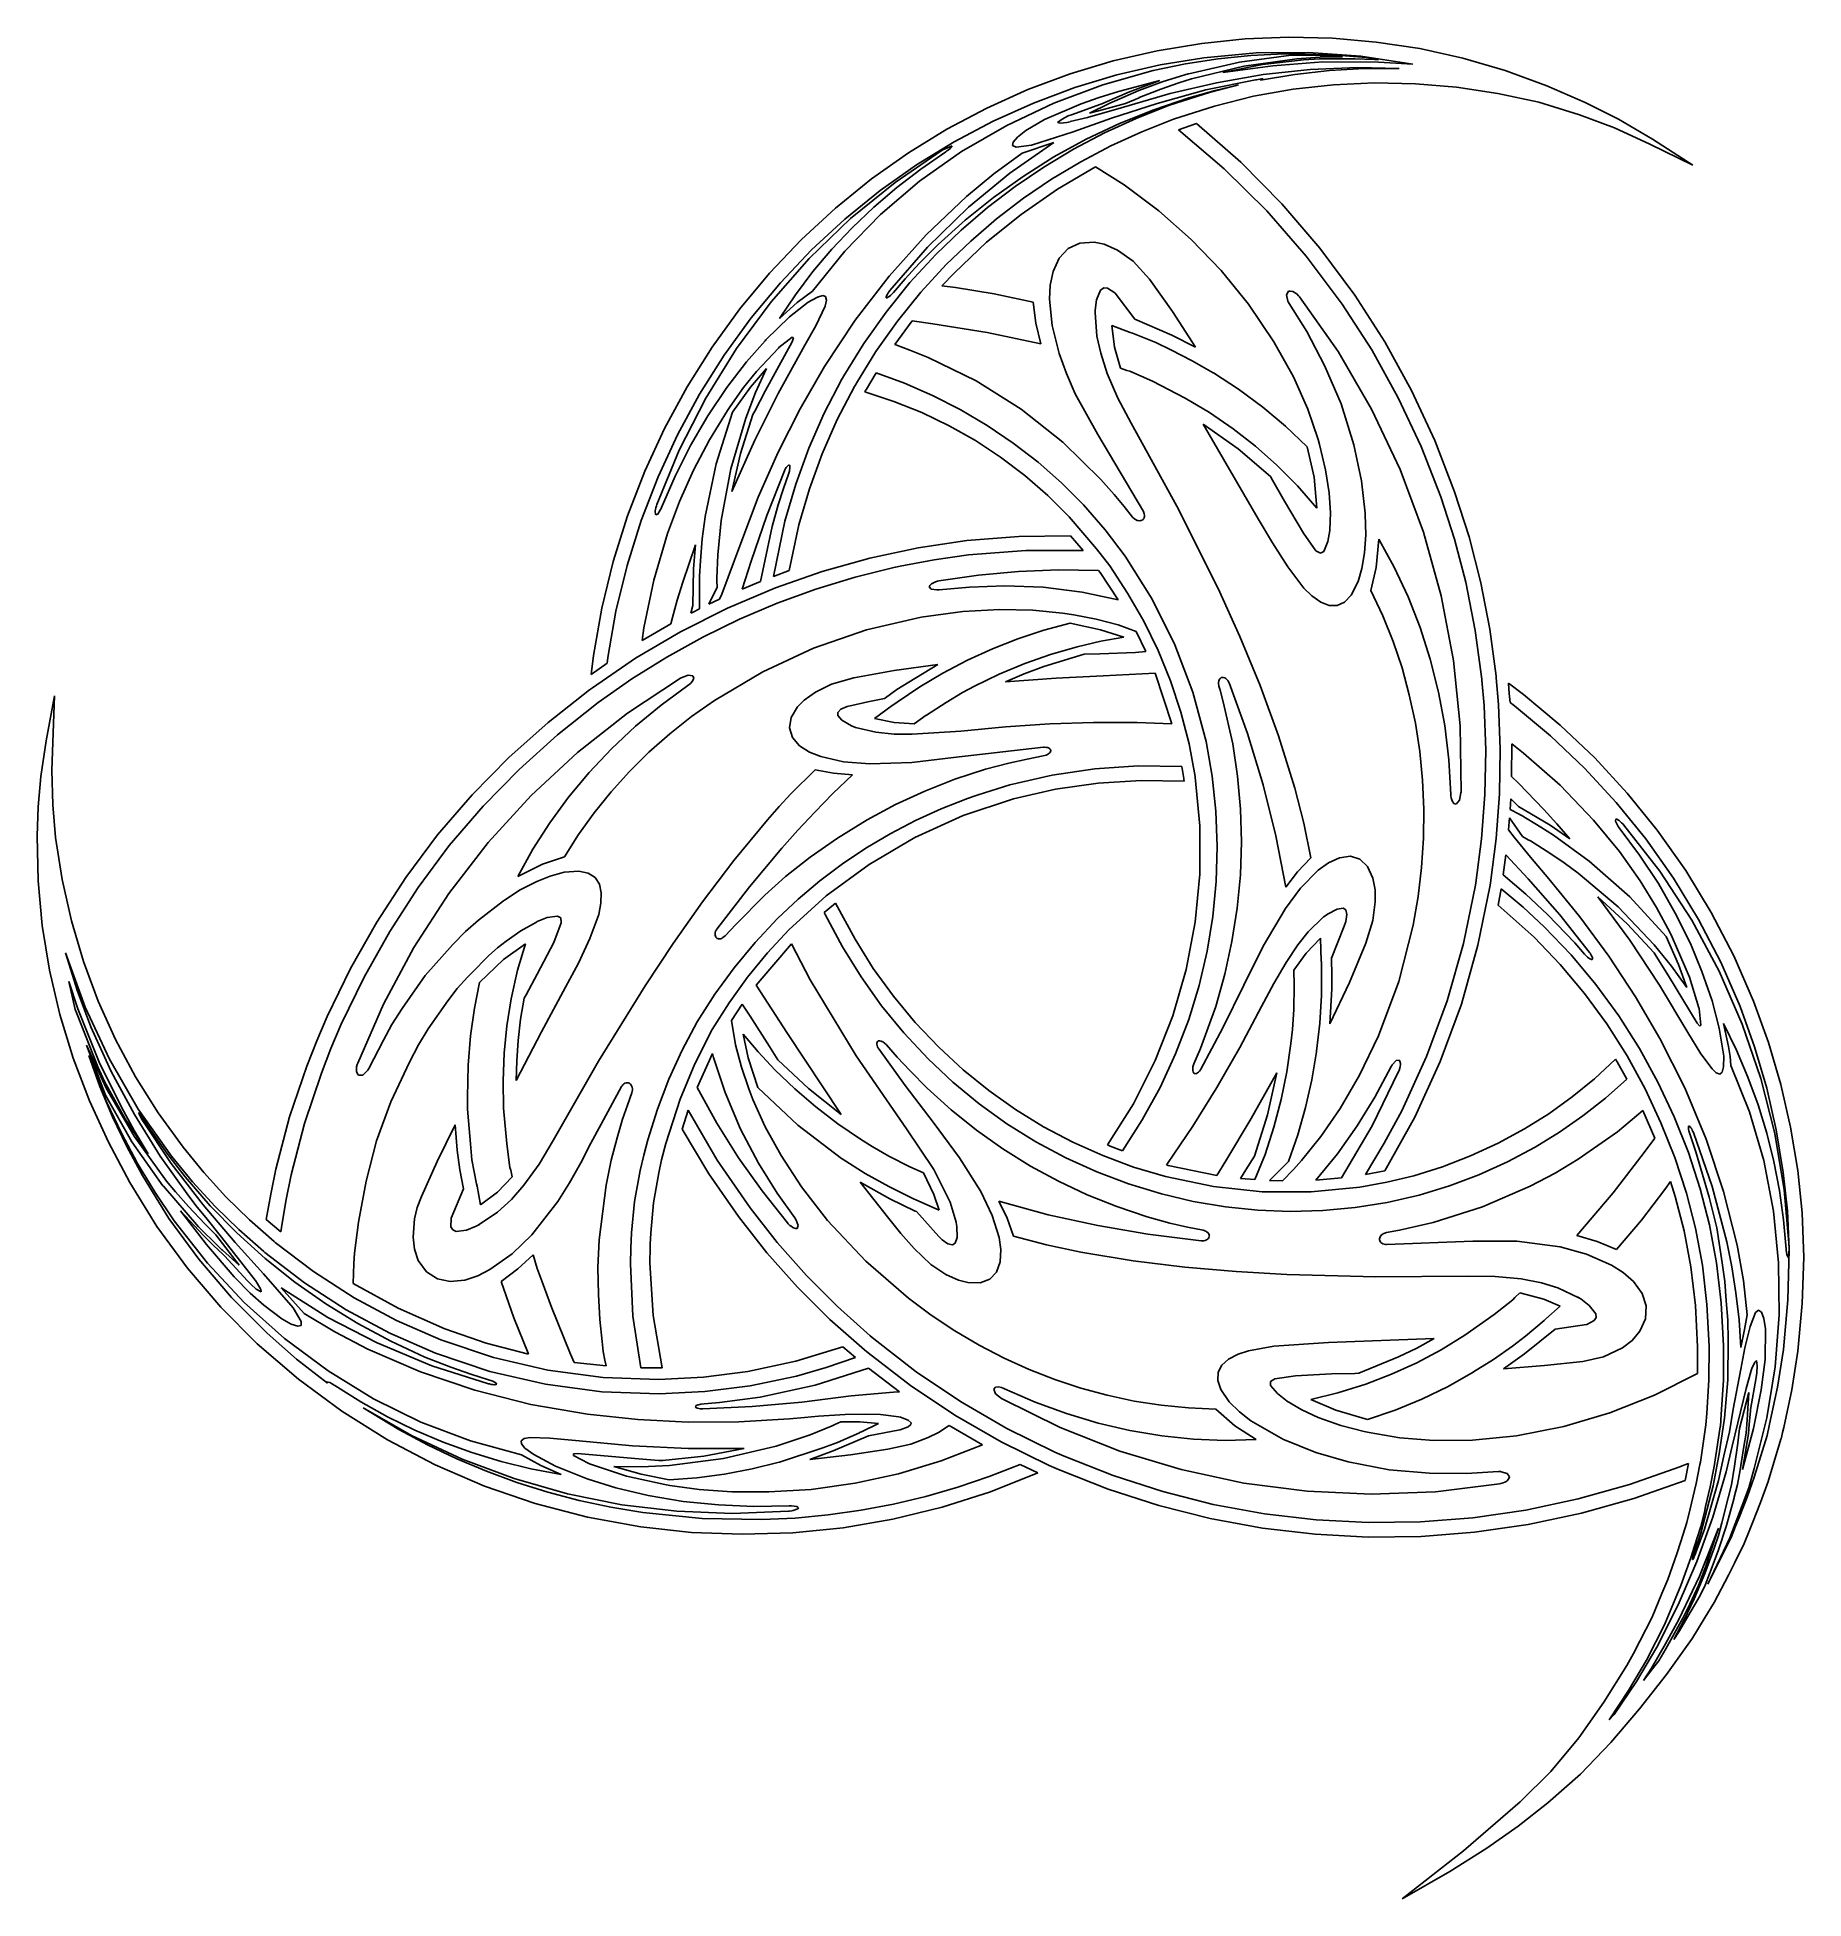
# Model space of a CAD drawing. Extents: x 0 to 179, y 0 to 188.
import ezdxf

# ---------------------------------------------------------------- set-up
doc = ezdxf.new("R2010")
doc.units = 0

msp = doc.modelspace()

# ---------------------------------------------------------------- linework, layer by layer
at = {"layer": 'Layer 1'}
for p, q in [((126.653172, 188.407531), (122.240678, 188.232957)), ((131.086549, 188.306152), (126.653172, 188.407531)), ((113.347833, 187.045738), (108.895581, 186.01519)), ((117.872, 187.787), (113.347833, 187.045738)), ((122.240678, 188.232957), (117.872, 187.787)), ((118.062, 186.333), (123.354746, 186.813964)), ((122.83825, 186.560766), (119.510843, 186.228859)), ((121.673101, 185.88829), (126.89, 186.59)), ((126.181278, 186.710987), (122.83825, 186.560766)), ((123.354746, 186.813964), (128.660305, 186.862639)), ((127.264568, 186.732896), (126.181278, 186.710987)), ((126.89, 186.59), (129.83164, 186.559385)), ((131.535598, 186.606178), (127.264568, 186.732896)), ((128.660305, 186.862639), (133.952261, 186.47986)), ((129.83164, 186.559385), (132.10859, 186.433697)), ((135.517875, 187.92425), (131.086549, 188.306152)), ((134.483778, 186.3557), (131.535598, 186.606178)), ((139.924217, 187.257254), (135.517875, 187.92425)), ((144.282641, 186.300594), (139.924217, 187.257254)), ((104.528602, 184.70084), (100.260257, 183.108172)), ((108.895581, 186.01519), (104.528602, 184.70084)), ((112.932478, 185.023757), (107.837104, 183.595107)), ((109.271596, 184.597626), (113.631586, 185.606941)), ((116.206453, 185.716208), (112.932478, 185.023757)), ((113.631586, 185.606941), (118.062, 186.333)), ((113.955265, 183.913808), (116.48, 184.687)), ((119.510843, 186.228859), (116.206453, 185.716208)), ((116.48, 184.687), (116.543737, 184.705892)), ((116.48, 184.687), (116.48, 184.687)), ((116.543737, 184.705892), (121.673101, 185.88829)), ((122.10377, 185.472105), (116.82929, 184.192594)), ((120.00211, 184.835305), (124.01076, 185.644853)), ((125.034658, 185.528883), (120.00211, 184.835305)), ((127.47779, 186.231834), (122.10377, 185.472105)), ((127.287251, 184.649583), (123.808, 184.066)), ((124.01076, 185.644853), (128.16616, 186.136605)), ((124.07246, 184.633379), (128.838619, 185.135493)), ((130.10081, 185.905315), (125.034658, 185.528883)), ((130.790793, 185.03934), (127.287251, 184.649583)), ((129.85316, 186.391902), (127.47779, 186.231834)), ((128.16616, 186.136605), (129.75373, 186.205693)), ((128.838619, 185.135493), (133.62642, 185.348451)), ((129.75373, 186.205693), (133.33569, 186.228403)), ((132.10859, 186.433697), (129.85316, 186.391902)), ((135.75409, 185.878998), (130.10081, 185.905315)), ((134.310535, 185.234595), (130.790793, 185.03934)), ((133.33569, 186.228403), (135.34321, 186.154337)), ((133.62642, 185.348451), (137.83839, 185.234676)), ((133.952261, 186.47986), (139.2042, 185.666459)), ((137.83839, 185.234676), (134.310535, 185.234595)), ((135.691768, 186.188269), (134.483778, 186.3557)), ((135.34321, 186.154337), (135.736968, 186.154769)), ((135.736968, 186.154769), (135.691768, 186.188269)), ((139.2042, 185.666459), (135.75409, 185.878998)), ((148.570213, 185.049699), (144.282641, 186.300594)), ((152.764, 183.5), (148.570213, 185.049699)), ((100.260257, 183.108172), (96.103904, 181.242671)), ((100.815203, 181.750699), (104.995108, 183.310422)), ((107.837104, 183.595107), (102.888856, 181.745827)), ((104.995108, 183.310422), (109.271596, 184.597626)), ((107.47754, 182.303725), (109.44681, 182.900212)), ((110.54379, 182.897122), (108.04191, 181.802732)), ((109.010145, 181.941528), (111.500475, 183.001458)), ((109.44681, 182.900212), (113.62927, 184.041282)), ((113.62927, 184.041282), (110.54379, 182.897122)), ((111.500475, 183.001458), (113.955265, 183.913808)), ((113.71535, 183.156738), (111.529, 182.299)), ((118.279793, 183.070143), (113.335721, 181.711348)), ((115.53558, 183.777008), (113.71535, 183.156738)), ((118.752422, 182.846504), (114.493552, 181.481114)), ((114.64743, 182.700299), (119.332996, 183.798234)), ((116.82929, 184.192594), (115.53558, 183.777008)), ((116.5326, 182.2662), (119.22748, 183.023452)), ((123.303741, 184.094898), (118.279793, 183.070143)), ((121.582942, 183.588068), (118.752422, 182.846504)), ((119.22748, 183.023452), (121.32949, 183.536266)), ((119.332996, 183.798234), (124.07246, 184.633379)), ((121.32949, 183.536266), (121.582942, 183.588068)), ((123.099191, 182.426893), (127.120239, 183.149789)), ((123.405651, 184.111789), (123.303741, 184.094898)), ((123.578247, 184.14076), (123.405651, 184.111789)), ((123.719716, 184.161105), (123.578247, 184.14076)), ((123.848237, 184.176909), (123.719716, 184.161105)), ((123.808, 184.066), (123.873168, 184.085866)), ((123.945456, 184.182393), (123.848237, 184.176909)), ((123.873168, 184.085866), (123.982292, 184.118349)), ((124.020084, 184.180649), (123.945456, 184.182393)), ((123.982292, 184.118349), (124.029578, 184.137018)), ((124.057716, 184.171536), (124.020084, 184.180649)), ((124.029578, 184.137018), (124.069823, 184.152642)), ((124.080463, 184.166058), (124.057716, 184.171536)), ((124.06697, 184.158023), (124.080463, 184.166058)), ((124.067, 184.158), (124.06697, 184.158023)), ((124.069823, 184.152642), (124.067, 184.158)), ((127.120239, 183.149789), (131.200077, 183.603571)), ((131.200077, 183.603571), (135.32432, 183.78807)), ((135.32432, 183.78807), (139.478582, 183.703118)), ((139.478582, 183.703118), (143.648476, 183.348548)), ((143.648476, 183.348548), (147.819618, 182.724191)), ((156.666175, 181.797332), (152.764, 183.5)), ((152.764, 183.5), (152.764, 183.5)), ((96.103904, 181.242671), (92.072905, 179.109819)), ((96.74496, 179.923827), (100.815203, 181.750699)), ((102.888856, 181.745827), (98.113695, 179.486884)), ((101.94271, 180.084446), (105.64139, 181.657696)), ((107.914775, 181.746068), (104.782675, 180.602488)), ((105.64139, 181.657696), (107.47754, 182.303725)), ((106.29377, 180.277012), (109.71248, 181.272279)), ((106.501412, 180.733641), (108.481482, 181.704725)), ((107.912692, 181.097039), (106.501412, 180.733641)), ((110.152122, 181.687072), (107.912692, 181.097039)), ((108.04191, 181.802732), (107.914775, 181.746068)), ((108.481482, 181.704725), (108.545732, 181.733446)), ((108.545732, 181.733446), (109.010145, 181.941528)), ((113.335721, 181.711348), (108.732009, 180.204752)), ((109.538951, 179.668204), (112.997245, 181.066559)), ((109.71248, 181.272279), (114.64743, 182.700299)), ((111.506112, 182.28921), (110.152122, 181.687072)), ((114.493552, 181.481114), (111.204602, 180.192032)), ((111.509174, 182.290454), (111.506112, 182.28921)), ((111.529, 182.299), (111.509174, 182.290454)), ((112.997245, 181.066559), (116.5326, 182.2662)), ((114.992, 180.102), (119.15132, 181.43505)), ((119.15132, 181.43505), (123.099191, 182.426893)), ((147.819618, 182.724191), (151.97762, 181.829879)), ((151.97762, 181.829879), (156.097103, 180.562101)), ((160.028652, 180.105659), (156.666175, 181.797332)), ((92.072905, 179.109819), (88.180617, 176.715101)), ((92.797459, 177.835173), (96.74496, 179.923827)), ((98.113695, 179.486884), (93.537578, 176.829247)), ((100.04349, 178.962586), (101.94271, 180.084446)), ((103.716585, 180.131547), (103.267787, 179.777722)), ((103.267787, 179.777722), (103.512162, 179.716514)), ((103.512162, 179.716514), (104.208715, 179.792014)), ((104.348316, 180.437938), (103.716585, 180.131547)), ((104.208715, 179.792014), (104.525402, 179.85835)), ((104.782675, 180.602488), (104.348316, 180.437938)), ((104.525402, 179.85835), (104.54446, 179.863687)), ((104.54446, 179.863687), (106.29377, 180.277012)), ((108.732009, 180.204752), (104.838061, 178.842118)), ((106.166081, 178.074796), (109.538951, 179.668204)), ((111.204602, 180.192032), (108.000392, 178.724535)), ((111.77956, 178.842807), (114.992, 180.102)), ((117.3356, 179.6664), (115.51025, 179.042464)), ((115.51025, 179.042464), (120.130909, 175.098561)), ((121.793616, 175.761481), (117.3356, 179.6664)), ((156.097103, 180.562101), (159.617582, 179.22472)), ((159.617582, 179.22472), (163.213231, 177.600766)), ((163.457358, 178.104473), (160.028652, 180.105659)), ((88.985779, 175.490108), (92.797459, 177.835173)), ((92.5995, 177.41687), (91.660152, 177.002876)), ((92.206664, 176.988939), (92.412455, 177.150452)), ((92.412455, 177.150452), (92.5995, 177.41687)), ((102.901033, 177.763612), (98.447667, 174.661852)), ((98.716355, 177.45226), (98.763529, 177.79635)), ((99.068131, 177.290586), (98.716355, 177.45226)), ((98.763529, 177.79635), (99.206843, 178.305559)), ((100.616561, 177.491528), (99.068131, 177.290586)), ((99.206843, 178.305559), (100.04349, 178.962586)), ((99.695633, 176.683882), (102.901033, 177.763612)), ((104.838061, 178.842118), (100.616561, 177.491528)), ((102.887, 176.29), (106.166081, 178.074796)), ((108.000392, 178.724535), (104.887867, 177.083064)), ((105.609651, 175.80619), (108.649851, 177.409426)), ((108.649851, 177.409426), (111.77956, 178.842807)), ((163.213231, 177.600766), (167.55822, 175.473269)), ((167.55822, 175.473269), (163.457358, 178.104473)), ((88.180617, 176.715101), (84.4404, 174.064)), ((85.323, 172.894), (88.985779, 175.490108)), ((91.597058, 176.967186), (86.820572, 173.720838)), ((93.537578, 176.829247), (89.289051, 173.837449)), ((89.423299, 175.064541), (91.958368, 176.817317)), ((91.660152, 177.002876), (91.597058, 176.967186)), ((91.958368, 176.817317), (92.069335, 176.894248)), ((92.069335, 176.894248), (92.206664, 176.988939)), ((96.806097, 174.571136), (99.695633, 176.683882)), ((101.873971, 175.272059), (98.965647, 173.295961)), ((99.770832, 174.327164), (102.887, 176.29)), ((104.887867, 177.083064), (101.873971, 175.272059)), ((102.665736, 174.037432), (105.609651, 175.80619)), ((107.113844, 175.294889), (103.247318, 173.02228)), ((109.995024, 173.455499), (107.113844, 175.294889)), ((125.959556, 171.556737), (121.793616, 175.761481)), ((84.4404, 174.064), (80.790866, 171.106538)), ((86.820572, 173.720838), (82.322592, 170.060094)), ((89.289051, 173.837449), (85.346962, 170.469419)), ((86.994481, 173.192976), (89.423299, 175.064541)), ((94.037433, 172.302302), (96.806097, 174.571136)), ((98.447667, 174.661852), (94.2557, 171.215)), ((96.774902, 172.190498), (99.770832, 174.327164)), ((99.824883, 172.107485), (102.665736, 174.037432)), ((113.502387, 170.83071), (109.995024, 173.455499)), ((120.130909, 175.098561), (124.44365, 170.831725)), ((81.748819, 169.997443), (85.323, 172.894)), ((84.680478, 171.21082), (86.994481, 173.192976)), ((89.969915, 168.410468), (94.037433, 172.302302)), ((93.906468, 169.885499), (96.774902, 172.190498)), ((98.965647, 173.295961), (96.169839, 171.15921)), ((97.093869, 170.020683), (99.824883, 172.107485)), ((103.247318, 173.02228), (99.566988, 170.470085)), ((129.818369, 167.068474), (125.959556, 171.556737)), ((80.790866, 171.106538), (77.345308, 167.921081)), ((82.322592, 170.060094), (78.130436, 166.015575)), ((78.374388, 166.877627), (81.748819, 169.997443)), ((85.346962, 170.469419), (81.736131, 166.748454)), ((82.489857, 169.126267), (84.680478, 171.21082)), ((94.2557, 171.215), (90.098145, 167.153886)), ((91.172786, 167.417664), (93.906468, 169.885499)), ((96.169839, 171.15921), (93.493493, 168.866248)), ((94.47947, 167.781357), (97.093869, 170.020683)), ((99.566988, 170.470085), (96.08796, 167.649642)), ((116.781178, 167.936168), (113.502387, 170.83071)), ((124.44365, 170.831725), (128.431629, 166.259893)), ((77.345308, 167.921081), (74.114372, 164.518134)), ((80.43118, 166.947514), (82.489857, 169.126267)), ((86.208614, 164.232417), (89.969915, 168.410468)), ((93.493493, 168.866248), (90.943552, 166.421514)), ((91.988465, 165.393842), (94.47947, 167.781357)), ((119.815916, 164.786691), (116.781178, 167.936168)), ((78.130436, 166.015575), (74.27142, 161.617898)), ((75.210127, 163.544835), (78.374388, 166.877627)), ((81.736131, 166.748454), (78.481378, 162.697847)), ((78.513013, 164.682758), (80.43118, 166.947514)), ((90.098145, 167.153886), (86.29145, 162.76219)), ((90.943552, 166.421514), (88.329511, 163.576317)), ((89.256526, 165.493614), (91.172786, 167.417664)), ((96.08796, 167.649642), (92.825344, 164.572289)), ((102.808754, 164.688462), (103.419525, 166.031662)), ((103.419525, 166.031662), (104.336188, 167.013877)), ((104.336188, 167.013877), (105.524775, 167.57607)), ((105.524775, 167.57607), (106.951314, 167.659202)), ((106.951314, 167.659202), (107.974905, 167.451737)), ((107.974905, 167.451737), (109.331749, 166.870986)), ((109.331749, 166.870986), (110.899763, 165.748914)), ((128.431629, 166.259893), (132.078, 161.401)), ((133.355, 162.313), (129.818369, 167.068474)), ((74.114372, 164.518134), (71.1087, 160.9082)), ((76.743921, 162.340193), (78.513013, 164.682758)), ((82.768547, 159.786133), (86.208614, 164.232417)), ((86.649376, 162.586564), (87.834146, 163.964414)), ((87.834146, 163.964414), (89.256526, 165.493614)), ((89.43368, 162.612375), (91.988465, 165.393842)), ((92.825344, 164.572289), (91.549634, 163.231649)), ((102.529739, 163.308717), (102.808754, 164.688462)), ((110.899763, 165.748914), (112.556864, 163.917482)), ((112.556864, 163.917482), (114.883994, 160.642145)), ((122.591124, 161.397099), (119.815916, 164.786691)), ((72.26646, 160.009353), (75.210127, 163.544835)), ((75.132468, 159.928017), (76.743921, 162.340193)), ((78.481378, 162.697847), (76.926098, 161.547327)), ((78.023447, 161.5831), (78.980095, 162.114668)), ((78.980095, 162.114668), (79.497676, 162.2596)), ((79.497676, 162.2596), (79.795943, 162.150137)), ((79.795943, 162.150137), (79.87572, 161.792852)), ((88.329511, 163.576317), (85.904312, 160.573554)), ((85.941388, 162.212729), (85.919575, 162.13128)), ((85.919575, 162.13128), (85.925891, 162.077344)), ((85.925891, 162.077344), (85.930426, 162.041784)), ((85.930426, 162.041784), (85.947128, 162.042456)), ((85.980574, 162.30468), (85.941388, 162.212729)), ((85.947128, 162.042456), (85.954158, 162.030298)), ((85.954158, 162.030298), (86.000499, 162.04422)), ((86.045401, 162.416598), (85.980574, 162.30468)), ((86.000499, 162.04422), (86.05067, 162.05946)), ((86.122631, 162.536638), (86.045401, 162.416598)), ((86.05067, 162.05946), (86.144783, 162.118111)), ((86.223666, 162.671597), (86.122631, 162.536638)), ((86.144783, 162.118111), (86.216213, 162.165787)), ((86.216213, 162.165787), (86.348293, 162.279506)), ((86.29145, 162.76219), (86.223666, 162.671597)), ((86.348293, 162.279506), (86.423316, 162.346393)), ((86.423316, 162.346393), (86.649376, 162.586564)), ((87.0638, 159.676692), (89.43368, 162.612375)), ((91.549634, 163.231649), (92.922044, 163.068172)), ((92.922044, 163.068172), (96.856894, 162.433588)), ((96.856894, 162.433588), (100.794414, 161.601612)), ((102.453256, 161.903122), (102.529739, 163.308717)), ((107.624489, 162.81588), (107.216811, 161.82992)), ((107.944736, 163.030143), (107.624489, 162.81588)), ((108.329703, 163.013802), (107.944736, 163.030143)), ((109.064575, 162.539105), (108.329703, 163.013802)), ((109.090884, 162.506262), (109.064575, 162.539105)), ((111.075874, 159.860712), (109.090884, 162.506262)), ((126.618731, 162.701259), (126.414338, 162.321952)), ((126.414338, 162.321952), (126.576697, 161.710013)), ((126.792904, 162.722592), (126.618731, 162.701259)), ((127.061077, 162.675311), (126.792904, 162.722592)), ((127.140034, 162.646113), (127.061077, 162.675311)), ((127.356947, 162.517101), (127.140034, 162.646113)), ((127.487387, 162.420191), (127.356947, 162.517101)), ((127.658936, 162.235782), (127.487387, 162.420191)), ((127.754093, 162.133335), (127.658936, 162.235782)), ((131.642599, 156.594008), (127.754093, 162.133335)), ((136.371537, 157.575902), (133.355, 162.313)), ((71.1087, 160.9082), (68.309221, 157.0442)), ((74.27142, 161.617898), (70.772861, 156.897684)), ((76.926098, 161.547327), (75.132468, 159.928017)), ((76.121527, 160.09658), (78.023447, 161.5831)), ((79.737833, 161.194319), (78.791879, 159.181969)), ((79.87572, 161.792852), (79.737833, 161.194319)), ((85.904312, 160.573554), (83.675043, 157.422595)), ((100.794414, 161.601612), (101.072259, 159.468675)), ((102.724471, 159.224202), (102.453256, 161.903122)), ((107.064, 160.774), (107.05409, 160.392466)), ((107.05409, 160.392466), (107.05415, 160.534165)), ((107.05415, 160.534165), (107.231165, 158.144235)), ((107.216811, 161.82992), (107.064, 160.774)), ((114.883994, 160.642145), (117.230054, 157.046752)), ((125.162845, 157.569922), (122.591124, 161.397099)), ((126.576697, 161.710013), (126.611266, 161.643609)), ((126.611266, 161.643609), (126.702864, 161.458624)), ((126.702864, 161.458624), (128.478864, 158.616026)), ((132.078, 161.401), (135.057443, 156.752207)), ((69.522713, 156.222207), (72.26646, 160.009353)), ((73.736617, 157.7672), (76.121527, 160.09658)), ((78.791879, 159.181969), (77.701853, 157.243869)), ((79.664733, 155.089602), (82.768547, 159.786133)), ((84.885772, 156.595984), (87.0638, 159.676692)), ((88.56671, 159.698117), (86.79422, 157.303657)), ((90.6448, 159.409), (88.56671, 159.698117)), ((96.137862, 158.534157), (90.6448, 159.409)), ((90.6448, 159.409), (90.6448, 159.409)), ((101.578709, 157.378192), (96.137862, 158.534157)), ((101.072259, 159.468675), (101.578709, 157.378192)), ((103.419824, 156.409342), (102.724471, 159.224202)), ((109.025193, 157.040171), (108.743308, 159.21833)), ((108.743308, 159.21833), (110.622628, 158.527896)), ((110.622628, 158.527896), (110.623474, 158.527363)), ((110.623474, 158.527363), (110.839566, 158.44376)), ((110.839566, 158.44376), (110.8438, 158.441593)), ((110.8438, 158.441593), (113.20929, 157.496299)), ((114.841044, 158.260622), (111.075874, 159.860712)), ((128.478864, 158.616026), (130.293187, 155.17766)), ((68.309221, 157.0442), (65.76855, 153.011221)), ((70.772861, 156.897684), (67.662077, 151.88555)), ((71.77694, 155.53901), (73.6715, 157.69542)), ((75.019883, 156.943421), (72.804723, 154.566461)), ((73.6715, 157.69542), (73.736617, 157.7672)), ((73.718315, 152.65218), (76.420695, 157.59231)), ((77.701853, 157.243869), (74.989653, 152.333289)), ((75.068304, 156.990811), (75.019883, 156.943421)), ((76.400234, 158.040961), (75.068304, 156.990811)), ((76.548912, 157.987825), (76.400234, 158.040961)), ((76.420695, 157.59231), (76.548912, 157.987825)), ((83.675043, 157.422595), (81.648792, 154.132814)), ((82.906545, 153.379442), (84.885772, 156.595984)), ((86.79422, 157.303657), (86.899003, 157.268306)), ((86.899003, 157.268306), (88.327613, 156.741855)), ((88.327613, 156.741855), (90.162933, 156.00074)), ((104.151919, 154.358419), (103.419824, 156.409342)), ((107.231165, 158.144235), (107.626922, 156.424355)), ((107.626922, 156.424355), (108.288371, 154.363405)), ((109.619102, 154.92567), (109.025193, 157.040171)), ((113.20929, 157.496299), (114.73482, 156.777135)), ((114.73482, 156.777135), (116.88841, 155.665745)), ((117.230054, 157.046752), (114.841044, 158.260622)), ((127.126248, 154.045622), (125.162845, 157.569922)), ((135.041004, 150.75524), (131.642599, 156.594008)), ((135.057443, 156.752207), (137.73976, 151.92587)), ((139.088473, 152.660839), (136.371537, 157.575902)), ((67.032649, 152.269434), (69.522713, 156.222207)), ((69.7884, 152.958), (71.77694, 155.53901)), ((72.804723, 154.566461), (71.495313, 152.943221)), ((72.20013, 152.981628), (73.80804, 154.880208)), ((73.80804, 154.880208), (72.70664, 152.451828)), ((77.212139, 150.813677), (79.664733, 155.089602)), ((90.162933, 156.00074), (95.010506, 153.627131)), ((110.283216, 154.678957), (109.619102, 154.92567)), ((110.581959, 154.608092), (110.283216, 154.678957)), ((112.863719, 153.613657), (110.581959, 154.608092)), ((116.88841, 155.665745), (119.02543, 154.441025)), ((130.293187, 155.17766), (131.950913, 151.306727)), ((65.76855, 153.011221), (63.494282, 148.822231)), ((67.863957, 150.07627), (69.7884, 152.958)), ((71.495313, 152.943221), (70.132013, 151.024051)), ((70.38439, 150.465468), (72.20013, 152.981628)), ((72.616805, 150.57134), (73.718315, 152.65218)), ((81.445319, 153.790933), (79.657336, 150.348355)), ((80.975858, 149.708788), (82.718427, 153.065038)), ((81.501732, 153.888974), (81.445319, 153.790933)), ((81.648792, 154.132814), (81.501732, 153.888974)), ((82.718427, 153.065038), (82.774338, 153.161857)), ((82.774338, 153.161857), (82.877541, 153.333392)), ((82.877541, 153.333392), (82.906545, 153.379442)), ((83.84611, 152.672594), (83.806057, 152.604161)), ((83.9224, 152.794), (83.84611, 152.672594)), ((84.90042, 154.43219), (83.9224, 152.794)), ((83.9224, 152.794), (83.9224, 152.794)), ((87.771163, 153.392813), (84.90042, 154.43219)), ((90.61768, 152.152832), (87.771163, 153.392813)), ((95.010506, 153.627131), (99.565749, 150.760186)), ((105.05871, 152.315529), (104.151919, 154.358419)), ((108.288371, 154.363405), (109.369141, 151.876505)), ((116.180219, 151.892507), (112.863719, 153.613657)), ((119.02543, 154.441025), (119.041, 154.431)), ((119.041, 154.431), (119.049244, 154.425737)), ((119.049244, 154.425737), (121.589982, 152.777868)), ((121.589982, 152.777868), (124.022065, 150.978306)), ((128.581958, 150.773936), (127.126248, 154.045622)), ((141.436626, 147.609058), (139.088473, 152.660839)), ((64.803713, 148.163745), (67.032649, 152.269434)), ((67.662077, 151.88555), (64.966385, 146.612116)), ((70.132013, 151.024051), (69.854211, 150.626491)), ((72.70664, 152.451828), (71.709694, 149.836438)), ((74.989653, 152.333289), (72.618234, 147.622539)), ((75.000863, 146.408112), (77.212139, 150.813677)), ((83.806057, 152.604161), (83.750084, 152.506986)), ((83.750084, 152.506986), (86.678688, 151.555519)), ((86.678688, 151.555519), (89.527312, 150.413767)), ((93.41678, 150.722713), (90.61768, 152.152832)), ((99.565749, 150.760186), (103.791259, 147.426318)), ((107.343954, 148.185452), (105.05871, 152.315529)), ((109.369141, 151.876505), (110.716921, 149.349775)), ((118.649953, 150.411136), (116.180219, 151.892507)), ((124.022065, 150.978306), (126.338717, 149.032395)), ((129.630604, 147.704599), (128.581958, 150.773936)), ((131.950913, 151.306727), (133.257124, 147.166424)), ((137.932253, 144.64942), (135.041004, 150.75524)), ((137.73976, 151.92587), (140.059229, 146.97245)), ((66.118804, 147.086219), (67.863957, 150.07627)), ((69.854211, 150.626491), (68.043424, 147.663292)), ((68.730876, 145.247752), (70.38439, 150.465468)), ((71.709694, 149.836438), (70.211077, 144.727917)), ((71.179592, 146.266419), (72.431202, 150.218579)), ((72.431202, 150.218579), (72.616805, 150.57134)), ((79.657336, 150.348355), (78.097212, 146.80112)), ((79.455359, 146.250573), (80.975858, 149.708788)), ((89.527312, 150.413767), (92.287163, 149.087099)), ((92.287163, 149.087099), (94.949445, 147.580886)), ((96.145271, 149.112919), (93.41678, 150.722713)), ((98.779962, 147.333915), (96.145271, 149.112919)), ((110.716921, 149.349775), (115.348763, 140.949823)), ((123.576299, 139.674259), (117.982619, 149.246009)), ((117.982619, 149.246009), (121.52342, 146.747373)), ((121.022084, 148.78279), (118.649953, 150.411136)), ((126.338717, 149.032395), (128.533164, 146.945477)), ((63.494282, 148.822231), (61.49401, 144.4902)), ((62.84335, 143.917853), (64.803713, 148.163745)), ((64.557481, 143.996198), (66.118804, 147.086219)), ((68.043424, 147.663292), (66.424405, 144.595001)), ((72.618234, 147.622539), (70.317923, 142.445439)), ((94.949445, 147.580886), (97.505365, 145.9005)), ((101.297662, 145.396166), (98.779962, 147.333915)), ((103.791259, 147.426318), (107.649633, 143.65194)), ((111.945224, 140.395652), (107.343954, 148.185452)), ((123.290067, 147.012262), (121.022084, 148.78279)), ((125.447359, 145.104347), (123.290067, 147.012262)), ((129.783038, 147.185875), (129.630604, 147.704599)), ((130.382522, 144.613052), (129.783038, 147.185875)), ((133.257124, 147.166424), (134.02864, 143.523444)), ((140.059229, 146.97245), (142.04652, 141.87667)), ((143.446823, 142.413539), (141.436626, 147.609058)), ((64.966385, 146.612116), (62.7131, 141.108)), ((67.61831, 139.888568), (68.730876, 145.247752)), ((70.317923, 142.445439), (71.179592, 146.266419)), ((72.982515, 141.852512), (75.000863, 146.408112)), ((76.025858, 145.089994), (75.961145, 145.042702)), ((76.083068, 145.102005), (76.025858, 145.089994)), ((76.117442, 145.108996), (76.083068, 145.102005)), ((76.130444, 145.088315), (76.117442, 145.108996)), ((76.14974, 145.082357), (76.130444, 145.088315)), ((76.164494, 145.032503), (76.14974, 145.082357)), ((78.097212, 146.80112), (76.769481, 143.160516)), ((78.161346, 142.701391), (79.455359, 146.250573)), ((97.505365, 145.9005), (99.946127, 144.051309)), ((103.675178, 143.310136), (101.297662, 145.396166)), ((121.52342, 146.747373), (124.822919, 143.937789)), ((127.552672, 143.000539), (125.447359, 145.104347)), ((128.533164, 146.945477), (129.217359, 143.883171)), ((61.49401, 144.4902), (59.744286, 139.962402)), ((61.128015, 139.478906), (62.84335, 143.917853)), ((63.184529, 140.814555), (64.557481, 143.996198)), ((66.424405, 144.595001), (65.001686, 141.430904)), ((70.211077, 144.727917), (69.231914, 139.494938)), ((75.620204, 144.523479), (73.843118, 140.016155)), ((75.542003, 142.74627), (76.030752, 144.19432)), ((75.665845, 144.610051), (75.620204, 144.523479)), ((75.742891, 144.756688), (75.665845, 144.610051)), ((75.816486, 144.87173), (75.742891, 144.756688)), ((75.891467, 144.972765), (75.816486, 144.87173)), ((75.961145, 145.042702), (75.891467, 144.972765)), ((76.030752, 144.19432), (76.1294, 144.5)), ((76.1294, 144.5), (76.149407, 144.596283)), ((76.149407, 144.596283), (76.181154, 144.769175)), ((76.182224, 144.973236), (76.164494, 145.032503)), ((76.181154, 144.769175), (76.185046, 144.856723)), ((76.185046, 144.856723), (76.182224, 144.973236)), ((99.946127, 144.051309), (102.262937, 142.038686)), ((105.88932, 141.08629), (103.675178, 143.310136)), ((107.649633, 143.65194), (109.003933, 142.12865)), ((124.822919, 143.937789), (125.017858, 143.571747)), ((125.017858, 143.571747), (126.221718, 141.437347)), ((129.217359, 143.883171), (129.510829, 140.759117)), ((130.741956, 142.292985), (130.382522, 144.613052)), ((134.02864, 143.523444), (134.398162, 140.243084)), ((140.299293, 138.308935), (137.932253, 144.64942)), ((65.001686, 141.430904), (63.779801, 138.180291)), ((71.206983, 137.196902), (72.982515, 141.852512)), ((74.9978, 141.084), (75.542003, 142.74627)), ((76.769481, 143.160516), (75.678679, 139.437833)), ((77.098237, 139.072238), (78.161346, 142.701391)), ((102.262937, 142.038686), (104.447, 139.868)), ((109.003933, 142.12865), (110.019213, 140.92224)), ((126.221718, 141.437347), (128.154238, 138.204967)), ((129.510829, 140.759117), (127.552672, 143.000539)), ((130.877766, 140.259882), (130.741956, 142.292985)), ((142.04652, 141.87667), (143.439172, 137.600575)), ((144.906431, 137.841818), (143.446823, 142.413539)), ((59.744286, 139.962402), (58.292076, 135.335896)), ((59.704277, 134.943214), (61.128015, 139.478906)), ((62.554804, 140.436259), (62.551435, 140.370769)), ((62.551435, 140.370769), (62.564981, 140.174275)), ((62.58759, 140.64418), (62.554804, 140.436259)), ((62.564981, 140.174275), (62.598873, 140.074962)), ((62.616622, 140.78014), (62.58759, 140.64418)), ((62.598873, 140.074962), (62.809822, 140.152688)), ((62.678635, 140.991129), (62.616622, 140.78014)), ((62.7131, 141.108), (62.678635, 140.991129)), ((62.809822, 140.152688), (63.08388, 140.593753)), ((63.08388, 140.593753), (63.110835, 140.653068)), ((63.110835, 140.653068), (63.184529, 140.814555)), ((67.315613, 137.638707), (67.614684, 139.863007)), ((67.614684, 139.863007), (67.616922, 139.879658)), ((67.616922, 139.879658), (67.61831, 139.888568)), ((69.231914, 139.494938), (68.889076, 136.010988)), ((73.843118, 140.016155), (72.247524, 135.388539)), ((74.386141, 138.902422), (74.9978, 141.084)), ((75.678679, 139.437833), (74.513799, 133.841523)), ((74.9978, 141.084), (74.9978, 141.084)), ((104.447, 139.868), (107.21846, 136.63427)), ((108.073742, 138.545178), (105.88932, 141.08629)), ((110.019213, 140.92224), (110.860085, 139.83171)), ((110.860085, 139.83171), (111.075223, 139.628135)), ((111.075223, 139.628135), (111.161526, 139.580507)), ((111.161526, 139.580507), (111.323736, 139.501637)), ((111.323736, 139.501637), (111.426305, 139.480188)), ((111.426305, 139.480188), (111.576069, 139.463771)), ((111.576069, 139.463771), (111.680008, 139.47937)), ((111.680008, 139.47937), (111.767068, 139.492917)), ((111.767068, 139.492917), (111.805913, 139.520857)), ((111.805913, 139.520857), (111.854032, 139.536334)), ((111.854032, 139.536334), (111.901976, 139.589832)), ((111.901976, 139.589832), (111.982356, 139.678449)), ((112.034101, 140.167461), (111.945224, 140.395652)), ((111.982356, 139.678449), (112.03107, 139.784929)), ((112.03107, 139.784929), (112.058931, 139.902765)), ((112.057212, 140.034563), (112.034101, 140.167461)), ((112.058931, 139.902765), (112.057212, 140.034563)), ((115.348763, 140.949823), (119.503281, 132.603075)), ((125.004839, 137.243079), (123.576299, 139.674259)), ((130.806378, 138.547955), (130.877766, 140.259882)), ((134.398162, 140.243084), (134.407498, 140.131276)), ((134.407498, 140.131276), (134.455809, 138.061234)), ((63.779801, 138.180291), (62.409588, 133.453423)), ((67.132126, 135.423737), (67.315613, 137.638707)), ((73.207451, 133.324122), (74.386141, 138.902422)), ((76.100139, 134.426118), (77.098237, 139.072238)), ((99.331276, 137.890144), (94.09268, 137.469745)), ((104.58628, 137.957566), (99.331276, 137.890144)), ((105.85783, 136.454856), (104.58628, 137.957566)), ((110.101, 135.877), (108.073742, 138.545178)), ((128.154238, 138.204967), (129.406898, 136.440517)), ((130.608604, 137.386362), (130.800042, 138.46832)), ((130.800042, 138.46832), (130.806378, 138.547955)), ((134.455809, 138.061234), (134.334688, 136.229246)), ((135.520671, 134.748051), (135.766563, 137.620091)), ((135.766563, 137.620091), (137.334058, 134.772349)), ((142.094924, 131.880398), (140.299293, 138.308935)), ((143.439172, 137.600575), (144.5766, 133.24963)), ((146.092333, 133.195896), (144.906431, 137.841818)), ((65.348439, 133.250856), (66.622529, 137.042786)), ((66.622529, 137.042786), (66.422566, 134.614906)), ((68.889076, 136.010988), (68.773105, 133.675648)), ((69.284483, 132.048432), (71.206983, 137.196902)), ((84.263508, 135.671047), (79.453622, 134.319367)), ((89.147855, 136.722328), (84.263508, 135.671047)), ((94.09268, 137.469745), (89.147855, 136.722328)), ((90.790645, 135.519868), (94.26303, 136.013802)), ((94.26303, 136.013802), (100.052088, 136.453637)), ((100.052088, 136.453637), (105.85783, 136.454856)), ((107.21846, 136.63427), (108.54043, 134.89196)), ((112.841531, 131.516915), (110.101, 135.877)), ((126.560349, 134.789589), (125.004839, 137.243079)), ((129.406898, 136.440517), (129.860102, 136.173337)), ((129.860102, 136.173337), (130.21144, 136.36189)), ((130.21144, 136.36189), (130.608604, 137.386362)), ((134.334688, 136.229246), (134.068705, 134.643385)), ((58.292076, 135.335896), (57.141461, 130.625317)), ((58.576132, 130.325116), (59.704277, 134.943214)), ((66.422566, 134.614906), (66.349166, 130.879276)), ((67.019093, 131.536427), (67.037203, 133.876167)), ((67.037203, 133.876167), (67.132126, 135.423737)), ((72.247524, 135.388539), (71.331431, 132.543979)), ((74.513799, 133.841523), (76.100139, 134.426118)), ((79.453622, 134.319367), (74.73218, 132.670755)), ((82.787314, 133.757384), (86.833264, 134.763529)), ((86.833264, 134.763529), (86.862838, 134.77015)), ((86.862838, 134.77015), (87.34169, 134.871852)), ((87.34169, 134.871852), (90.790645, 135.519868)), ((95.263949, 133.969933), (91.2463, 133.382)), ((99.304357, 134.342585), (95.263949, 133.969933)), ((103.358883, 134.499393), (99.304357, 134.342585)), ((107.418885, 134.439791), (103.358883, 134.499393)), ((107.576035, 134.224933), (107.418885, 134.439791)), ((109.394105, 131.475893), (107.576035, 134.224933)), ((108.54043, 134.89196), (110.35469, 132.153582)), ((128.189279, 132.655289), (126.560349, 134.789589)), ((134.068705, 134.643385), (133.68243, 133.311726)), ((134.969568, 132.417691), (135.520671, 134.748051)), ((137.334058, 134.772349), (138.730445, 131.783339)), ((62.409588, 133.453423), (61.406941, 128.635181)), ((64.781077, 131.431426), (65.348439, 133.250856)), ((68.806611, 132.733944), (67.97676, 131.013194)), ((68.773105, 133.675648), (68.797515, 133.401416)), ((68.797515, 133.401416), (68.806611, 132.733944)), ((69.05923, 131.525328), (69.284483, 132.048432)), ((74.73218, 132.670755), (69.851017, 130.609895)), ((71.331431, 132.543979), (73.207451, 133.324122)), ((74.903921, 131.121308), (78.808247, 132.542117)), ((78.808247, 132.542117), (82.787314, 133.757384)), ((90.345434, 132.914872), (90.282529, 132.792924)), ((90.282529, 132.792924), (90.48752, 132.542019)), ((90.505496, 133.078216), (90.345434, 132.914872)), ((90.48752, 132.542019), (91.044932, 132.463876)), ((90.563495, 133.121348), (90.505496, 133.078216)), ((90.765385, 133.22577), (90.563495, 133.121348)), ((90.900005, 133.28257), (90.765385, 133.22577)), ((91.124465, 133.347024), (90.900005, 133.28257)), ((91.044932, 132.463876), (91.1129, 132.467)), ((91.1129, 132.467), (91.298675, 132.476824)), ((91.2463, 133.382), (91.124465, 133.347024)), ((91.298675, 132.476824), (94.364901, 132.764879)), ((94.364901, 132.764879), (97.935434, 132.882069)), ((97.935434, 132.882069), (101.805012, 132.740263)), ((101.805012, 132.740263), (105.768375, 132.251329)), ((105.768375, 132.251329), (109.394105, 131.475893)), ((110.35469, 132.153582), (111.987, 129.303)), ((119.503281, 132.603075), (121.701329, 127.753949)), ((128.989733, 131.870354), (128.189279, 132.655289)), ((132.976449, 131.939296), (132.309972, 131.239208)), ((133.68243, 133.311726), (132.976449, 131.939296)), ((136.17403, 129.863004), (134.969568, 132.417691)), ((144.5766, 133.24963), (145.530292, 128.370305)), ((147.00178, 128.488046), (146.092333, 133.195896)), ((57.141461, 130.625317), (56.29652, 125.8453)), ((57.74758, 125.638953), (58.576132, 130.325116)), ((64.310731, 129.688216), (64.781077, 131.431426)), ((69.851017, 130.609895), (65.122694, 128.23206)), ((66.349166, 130.879276), (66.152889, 130.103165)), ((66.152889, 130.103165), (66.384288, 130.224566)), ((66.384288, 130.224566), (67.028765, 130.543759)), ((67.017527, 131.317155), (67.017586, 131.317668)), ((67.028765, 130.543759), (67.017527, 131.317155)), ((67.017586, 131.317668), (67.01891, 131.532072)), ((67.01891, 131.532072), (67.019093, 131.536427)), ((67.97676, 131.013194), (69.05923, 131.525328)), ((71.082192, 129.498541), (74.903921, 131.121308)), ((93.688196, 130.27613), (89.448224, 129.717844)), ((97.429933, 130.487714), (93.688196, 130.27613)), ((100.759265, 130.41778), (97.429933, 130.487714)), ((103.762024, 130.131514), (100.759265, 130.41778)), ((104.914524, 129.956728), (103.762024, 130.131514)), ((115.130941, 126.918012), (112.841531, 131.516915)), ((129.899469, 131.215199), (128.989733, 131.870354)), ((130.75265, 130.88514), (129.899469, 131.215199)), ((131.562428, 130.890483), (130.75265, 130.88514)), ((132.309972, 131.239208), (131.562428, 130.890483)), ((138.730445, 131.783339), (139.94759, 128.66898)), ((143.32929, 125.333422), (142.094924, 131.880398)), ((65.122694, 128.23206), (60.562614, 125.545647)), ((61.227868, 127.336711), (64.145688, 129.028861)), ((61.406941, 128.635181), (61.227868, 127.336711)), ((64.145688, 129.028861), (64.310731, 129.688216)), ((67.350915, 127.677397), (71.082192, 129.498541)), ((83.934637, 128.428532), (78.5791, 126.59)), ((89.448224, 129.717844), (83.934637, 128.428532)), ((99.242707, 127.523282), (101.873952, 128.386695)), ((101.873952, 128.386695), (104.553205, 129.096269)), ((104.553205, 129.096269), (107.622185, 128.441124)), ((107.171586, 129.514129), (104.914524, 129.956728)), ((109.393734, 128.920598), (107.171586, 129.514129)), ((107.622185, 128.441124), (109.957705, 127.689223)), ((111.213424, 128.247386), (109.393734, 128.920598)), ((112.201441, 126.237086), (111.213424, 128.247386)), ((111.987, 129.303), (113.443101, 126.321666)), ((137.224777, 127.243992), (136.17403, 129.863004)), ((139.94759, 128.66898), (140.977357, 125.445189)), ((145.530292, 128.370305), (146.18922, 123.44251)), ((147.632023, 123.730539), (147.00178, 128.488046)), ((63.717947, 125.661459), (67.350915, 127.677397)), ((78.5791, 126.59), (73.430694, 124.182536)), ((94.150705, 125.344479), (96.666086, 126.508414)), ((96.666086, 126.508414), (99.242707, 127.523282)), ((105.241705, 126.714504), (102.56307, 125.947346)), ((107.647155, 127.267247), (105.241705, 126.714504)), ((109.957705, 127.689223), (107.647155, 127.267247)), ((111.150481, 126.151409), (112.201441, 126.237086)), ((113.443101, 126.321666), (114.69399, 123.252624)), ((116.953996, 122.11512), (115.130941, 126.918012)), ((121.701329, 127.753949), (123.751054, 122.795496)), ((138.119264, 124.567579), (137.224777, 127.243992)), ((56.29652, 125.8453), (56.055522, 123.9086)), ((56.055522, 123.9086), (57.669582, 125.04106)), ((60.562614, 125.545647), (56.18618, 122.559055)), ((57.669582, 125.04106), (57.74758, 125.638953)), ((60.191145, 123.454309), (63.717947, 125.661459)), ((86.722411, 124.309075), (91.144261, 124.904637)), ((91.144261, 124.904637), (88.198281, 123.148937)), ((91.65998, 124.033235), (94.0885, 125.316)), ((94.0885, 125.316), (94.150705, 125.344479)), ((94.0885, 125.316), (94.0885, 125.316)), ((99.936949, 125.023504), (97.370207, 123.945625)), ((99.896301, 123.978012), (101.860851, 124.705394)), ((102.56307, 125.947346), (99.936949, 125.023504)), ((101.860851, 124.705394), (105.956881, 125.957144)), ((105.956881, 125.957144), (107.549391, 125.998529)), ((107.549391, 125.998529), (111.150481, 126.151409)), ((138.854948, 121.840691), (138.119264, 124.567579)), ((140.977357, 125.445189), (141.811611, 122.127887)), ((143.9971, 118.704653), (143.32929, 125.333422)), ((56.18618, 122.559055), (55.899064, 122.353803)), ((56.778364, 121.059529), (60.191145, 123.454309)), ((65.10105, 123.524824), (59.732351, 119.989518)), ((63.135558, 120.808865), (65.86611, 122.79398)), ((65.173559, 123.56035), (65.10105, 123.524824)), ((65.873957, 123.845749), (65.173559, 123.56035)), ((65.86611, 122.79398), (65.980085, 122.890782)), ((66.368519, 123.768348), (65.873957, 123.845749)), ((65.980085, 122.890782), (66.120028, 123.00973)), ((66.120028, 123.00973), (66.312283, 123.240376)), ((66.312283, 123.240376), (66.440518, 123.540499)), ((66.440518, 123.540499), (66.368519, 123.768348)), ((73.430694, 124.182536), (68.5407, 121.286)), ((78.756129, 122.116136), (80.396633, 122.916066)), ((80.396633, 122.916066), (82.632091, 123.567937)), ((82.632091, 123.567937), (86.722411, 124.309075)), ((88.198281, 123.148937), (87.012831, 122.386018)), ((87.0168, 121.116155), (89.33274, 122.652605)), ((89.33274, 122.652605), (91.65998, 124.033235)), ((94.869705, 122.716354), (93.655525, 122.070912)), ((97.370207, 123.945625), (94.869705, 122.716354)), ((98.007761, 123.155112), (99.896301, 123.978012)), ((103.117762, 123.547928), (98.007761, 123.155112)), ((107.895131, 123.781857), (103.117762, 123.547928)), ((113.134021, 124.040799), (107.895131, 123.781857)), ((114.835891, 118.923899), (113.134021, 124.040799)), ((114.69399, 123.252624), (115.735766, 120.106445)), ((119.55013, 123.113914), (119.542013, 123.0197)), ((119.542013, 123.0197), (119.59561, 122.726)), ((119.571381, 123.280143), (119.55013, 123.113914)), ((119.609972, 123.36761), (119.571381, 123.280143)), ((119.59561, 122.726), (119.715258, 122.314475)), ((119.675817, 123.483186), (119.609972, 123.36761)), ((119.745856, 123.54237), (119.675817, 123.483186)), ((119.810813, 123.597508), (119.745856, 123.54237)), ((119.847826, 123.602794), (119.810813, 123.597508)), ((119.879717, 123.621218), (119.847826, 123.602794)), ((119.955282, 123.618587), (119.879717, 123.621218)), ((120.070053, 123.612875), (119.955282, 123.618587)), ((120.181212, 123.57026), (120.070053, 123.612875)), ((120.291662, 123.508143), (120.181212, 123.57026)), ((120.393903, 123.414479), (120.291662, 123.508143)), ((120.49009, 123.304695), (120.393903, 123.414479)), ((120.571248, 123.166787), (120.49009, 123.304695)), ((120.626047, 123.073755), (120.571248, 123.166787)), ((122.483028, 117.952339), (120.626047, 123.073755)), ((123.751054, 122.795496), (125.619313, 117.690833)), ((146.18922, 123.44251), (146.20459, 123.322371)), ((146.20459, 123.322371), (146.426893, 120.756691)), ((147.632938, 123.728755), (147.632023, 123.730539)), ((147.651, 123.582), (147.632938, 123.728755)), ((147.889184, 120.858115), (147.651, 123.582)), ((147.651, 123.582), (147.651, 123.582)), ((150.399, 121.885), (148.88375, 123.0179)), ((148.88375, 123.0179), (148.884501, 123.009843)), ((148.884501, 123.009843), (148.932329, 122.491421)), ((148.932329, 122.491421), (148.93297, 122.484515)), ((148.93297, 122.484515), (148.975498, 121.997964)), ((1.751943, 121.7447), (0.908877, 117.19717)), ((1.506484, 114.241147), (1.751943, 121.7447)), ((55.899064, 122.353803), (51.713108, 119.060581)), ((52.674449, 117.809546), (56.778364, 121.059529)), ((60.551873, 118.673056), (63.135558, 120.808865)), ((68.5407, 121.286), (66.228166, 119.653853)), ((76.317994, 119.548723), (76.957981, 120.639777)), ((76.957981, 120.639777), (77.635077, 121.310066)), ((77.635077, 121.310066), (78.756129, 122.116136)), ((81.986693, 120.6721), (81.344745, 120.386285)), ((82.44645, 120.778896), (81.923094, 120.657672)), ((81.923094, 120.657672), (81.986693, 120.6721)), ((84.07356, 121.155132), (82.44645, 120.778896)), ((85.7431, 121.473648), (84.07356, 121.155132)), ((84.727053, 119.439701), (86.536943, 120.763471)), ((85.859491, 121.558825), (85.7431, 121.473648)), ((87.012831, 122.386018), (85.859491, 121.558825)), ((86.536943, 120.763471), (86.595053, 120.805129)), ((86.595053, 120.805129), (87.0168, 121.116155)), ((91.978765, 121.081309), (89.991825, 119.807749)), ((93.655525, 122.070912), (91.978765, 121.081309)), ((118.295461, 117.143066), (116.953996, 122.11512)), ((119.715258, 122.314475), (120.029089, 121.143805)), ((120.029089, 121.143805), (120.989093, 116.907775)), ((139.470416, 118.987776), (138.854948, 121.840691)), ((141.811611, 122.127887), (142.442219, 118.73299)), ((146.426893, 120.756691), (146.596899, 116.261371)), ((148.061966, 116.338898), (147.889184, 120.858115)), ((148.975498, 121.997964), (148.976141, 121.990908)), ((148.976141, 121.990908), (149.048988, 121.06879)), ((149.048988, 121.06879), (149.499979, 120.727324)), ((149.499979, 120.727324), (153.143508, 117.691702)), ((154.116591, 118.787821), (150.399, 121.885)), ((150.399, 121.885), (150.399, 121.885)), ((51.713108, 119.060581), (47.748054, 115.512465)), ((59.732351, 119.989518), (54.683737, 116.028276)), ((66.228166, 119.653853), (64.016663, 117.905951)), ((76.148426, 118.501029), (76.317994, 119.548723)), ((81.033607, 120.050637), (81.02087, 119.744408)), ((81.02087, 119.744408), (81.444586, 119.27124)), ((81.344745, 120.386285), (81.033607, 120.050637)), ((81.444586, 119.27124), (82.40345, 118.713068)), ((82.40345, 118.713068), (82.806782, 118.557301)), ((86.726377, 119.047623), (84.727053, 119.439701)), ((88.760313, 118.928775), (86.726377, 119.047623)), ((89.971953, 119.790658), (88.760313, 118.928775)), ((89.974753, 119.792413), (89.971953, 119.790658)), ((89.991825, 119.807749), (89.974753, 119.792413)), ((97.997999, 118.618983), (102.465481, 118.900015)), ((102.465481, 118.900015), (106.897141, 119.056586)), ((106.897141, 119.056586), (111.310651, 119.044651)), ((111.310651, 119.044651), (114.835891, 118.923899)), ((115.735766, 120.106445), (116.56453, 116.8937)), ((139.919603, 116.106465), (139.470416, 118.987776)), ((142.442219, 118.73299), (142.861044, 115.276419)), ((144.093063, 112.030735), (143.9971, 118.704653)), ((157.621935, 115.459687), (154.116591, 118.787821)), ((0.908877, 117.19717), (0.385312, 113.588837)), ((48.787413, 114.310813), (52.674449, 117.809546)), ((58.124467, 116.40029), (60.551873, 118.673056)), ((64.016663, 117.905951), (61.914843, 116.050485)), ((76.428168, 117.537884), (76.148426, 118.501029)), ((77.136111, 116.700477), (76.428168, 117.537884)), ((82.806782, 118.557301), (82.829811, 118.552221)), ((82.829811, 118.552221), (84.879421, 118.079903)), ((84.879421, 118.079903), (86.714885, 117.884235)), ((86.714885, 117.884235), (88.560601, 117.860823)), ((88.560601, 117.860823), (93.481271, 118.177284)), ((93.481271, 118.177284), (97.997999, 118.618983)), ((116.56453, 116.8937), (117.183127, 113.59471)), ((118.904817, 113.61483), (118.295461, 117.143066)), ((120.989093, 116.907775), (121.480224, 113.609163)), ((124.066797, 112.739955), (122.483028, 117.952339)), ((125.619313, 117.690833), (127.272961, 112.403075)), ((149.222213, 116.891817), (149.210018, 113.583707)), ((150.430713, 115.949196), (149.222213, 116.891817)), ((153.143508, 117.691702), (156.57907, 114.429785)), ((47.748054, 115.512465), (44.015505, 111.720517)), ((54.683737, 116.028276), (49.98043, 111.662633)), ((55.862751, 114.004307), (58.124467, 116.40029)), ((61.914843, 116.050485), (59.931361, 114.095646)), ((78.168887, 116.043404), (77.136111, 116.700477)), ((79.311331, 115.603867), (78.168887, 116.043404)), ((81.605298, 115.07597), (79.311331, 115.603867)), ((84.252021, 114.860675), (81.605298, 115.07597)), ((88.503073, 115.012939), (84.252021, 114.860675)), ((92.726501, 115.520169), (88.503073, 115.012939)), ((101.851581, 116.543719), (92.726501, 115.520169)), ((95.9805, 114.3114), (98.34574, 114.950816)), ((98.34574, 114.950816), (100.19499, 115.353488)), ((100.19499, 115.353488), (101.81755, 115.670624)), ((101.81755, 115.670624), (102.108, 115.751)), ((101.943543, 116.54), (101.851581, 116.543719)), ((102.100504, 116.534022), (101.943543, 116.54)), ((102.229606, 116.509277), (102.100504, 116.534022)), ((102.108, 115.751), (102.193756, 115.793311)), ((102.193756, 115.793311), (102.345258, 115.875401)), ((102.348721, 116.471377), (102.229606, 116.509277)), ((102.345258, 115.875401), (102.415413, 115.935771)), ((102.440392, 116.418455), (102.348721, 116.471377)), ((102.415413, 115.935771), (102.505159, 116.028692)), ((102.512057, 116.355452), (102.440392, 116.418455)), ((102.505159, 116.028692), (102.541597, 116.100422)), ((102.551926, 116.277127), (102.512057, 116.355452)), ((102.541597, 116.100422), (102.572574, 116.160817)), ((102.576257, 116.230086), (102.551926, 116.277127)), ((102.566551, 116.19456), (102.576257, 116.230086)), ((102.572574, 116.160817), (102.566551, 116.19456)), ((140.201593, 113.204017), (139.919603, 116.106465)), ((142.861044, 115.276419), (143.059953, 111.774091)), ((146.596899, 116.261371), (146.511192, 111.767283)), ((147.980986, 111.820659), (148.061966, 116.338898)), ((154.108033, 112.707522), (150.430713, 115.949196)), ((160.904312, 111.911459), (157.621935, 115.459687)), ((0.385312, 113.588837), (0.110267, 110.518761)), ((1.593154, 110.722968), (1.506484, 114.241147)), ((45.128527, 110.574138), (48.787413, 114.310813)), ((53.776136, 111.498846), (55.862751, 114.004307)), ((59.931361, 114.095646), (58.074872, 112.049627)), ((76.279899, 111.826495), (78.722769, 114.253095)), ((78.722769, 114.253095), (80.599434, 113.913874)), ((82.498639, 113.740775), (80.535709, 111.870485)), ((80.599434, 113.913874), (82.498639, 113.740775)), ((89.832342, 112.114444), (92.872648, 113.303215)), ((92.872648, 113.303215), (95.9805, 114.3114)), ((102.704192, 113.730811), (98.419923, 112.741687)), ((107.047165, 114.370687), (102.704192, 113.730811)), ((111.427541, 114.659047), (107.047165, 114.370687)), ((107.366868, 112.918055), (111.710187, 113.189666)), ((115.824023, 114.593627), (111.427541, 114.659047)), ((111.710187, 113.189666), (116.06834, 113.10963)), ((116.02934, 113.383947), (115.824023, 114.593627)), ((116.040965, 113.320427), (116.02934, 113.383947)), ((116.06834, 113.10963), (116.040965, 113.320427)), ((117.183127, 113.59471), (117.198536, 113.510292)), ((117.198536, 113.510292), (117.662362, 108.598518)), ((119.275679, 110.065681), (118.904817, 113.61483)), ((121.480224, 113.609163), (121.772744, 110.290038)), ((140.315468, 110.287691), (140.201593, 113.204017)), ((149.210018, 113.583707), (149.90425, 112.915484)), ((156.57907, 114.429785), (159.796161, 110.952212)), ((44.015505, 111.720517), (40.527064, 107.695803)), ((49.98043, 111.662633), (45.64765, 106.914124)), ((51.874034, 108.897645), (53.776136, 111.498846)), ((58.074872, 112.049627), (56.354029, 109.920619)), ((75.085409, 110.534205), (76.279899, 111.826495)), ((80.535709, 111.870485), (78.708319, 109.978275)), ((86.867441, 110.748432), (89.832342, 112.114444)), ((94.15965, 111.359262), (91.482819, 110.311024)), ((93.70552, 109.622014), (98.80964, 111.32866)), ((95.014783, 111.666692), (94.15965, 111.359262)), ((95.234673, 111.743519), (95.014783, 111.666692)), ((98.419923, 112.741687), (95.234673, 111.743519)), ((98.80964, 111.32866), (103.05961, 112.29699)), ((103.05961, 112.29699), (107.366868, 112.918055)), ((125.362346, 107.588022), (124.066797, 112.739955)), ((127.272961, 112.403075), (128.177525, 108.857665)), ((143.059953, 111.774091), (143.076675, 111.61991)), ((143.076675, 111.61991), (143.097257, 111.430717)), ((143.097257, 111.430717), (143.181492, 111.133089)), ((143.588264, 110.786588), (143.928554, 111.174963)), ((143.928554, 111.174963), (144.082217, 111.947198)), ((144.082217, 111.947198), (144.093063, 112.030735)), ((146.511192, 111.767283), (146.170288, 107.285325)), ((147.646736, 107.314074), (147.980986, 111.820659)), ((149.124487, 111.321298), (149.059782, 110.244618)), ((149.91393, 110.548334), (149.124487, 111.321298)), ((149.90425, 112.915484), (152.468, 110.254264)), ((157.504273, 109.172456), (154.108033, 112.707522)), ((163.953, 108.154), (160.904312, 111.911459)), ((0.110267, 110.518761), (0.012762, 107.586)), ((1.8584, 107.404), (1.593154, 110.722968)), ((41.709064, 106.610329), (45.128527, 110.574138)), ((56.354029, 109.920619), (54.777487, 107.716812)), ((73.916849, 109.188135), (75.085409, 110.534205)), ((78.708319, 109.978275), (76.973463, 108.153375)), ((83.9858, 109.20852), (86.867441, 110.748432)), ((88.817805, 107.403575), (93.70552, 109.622014)), ((91.482819, 110.311024), (88.872916, 109.12112)), ((119.408793, 106.507517), (119.275679, 110.065681)), ((121.772744, 110.290038), (121.866133, 106.959356)), ((140.28045, 107.33167), (140.315468, 110.287691)), ((143.181492, 111.133089), (143.359008, 110.852029)), ((143.359008, 110.852029), (143.588264, 110.786588)), ((149.007265, 109.41583), (148.89861, 108.18286)), ((150.300935, 107.50786), (149.007265, 109.41583)), ((149.059782, 110.244618), (149.968565, 109.762095)), ((153.11356, 108.648734), (149.91393, 110.548334)), ((149.968565, 109.762095), (149.968952, 109.761812)), ((149.968952, 109.761812), (150.158964, 109.661155)), ((150.158964, 109.661155), (150.16276, 109.659081)), ((150.16276, 109.659081), (152.16346, 108.473501)), ((152.468, 110.254264), (153.80105, 108.809354)), ((159.796161, 110.952212), (162.784279, 107.269624)), ((0.012762, 107.586), (0.091608, 103.037313)), ((2.520051, 103.150612), (1.8584, 107.404)), ((40.527064, 107.695803), (37.304622, 103.367729)), ((50.165854, 106.214444), (51.874034, 108.897645)), ((54.777487, 107.716812), (53.3539, 105.4464)), ((70.511309, 105.068269), (73.916849, 109.188135)), ((76.973463, 108.153375), (75.373089, 106.328235)), ((81.00213, 107.343517), (83.9858, 109.20852)), ((86.33533, 107.792956), (83.87545, 106.329939)), ((84.184783, 104.693163), (88.817805, 107.403575)), ((88.872916, 109.12112), (86.33533, 107.792956)), ((117.662362, 108.598518), (117.661148, 103.697736)), ((126.354457, 102.369155), (125.362346, 107.588022)), ((128.177525, 108.857665), (128.879287, 105.365195)), ((148.89861, 108.18286), (149.474792, 107.435686)), ((149.474792, 107.435686), (151.119242, 105.420546)), ((150.878079, 107.181634), (150.300935, 107.50786)), ((152.16346, 108.473501), (153.46584, 107.64054)), ((155.10875, 107.272014), (153.11356, 108.648734)), ((153.46584, 107.64054), (157.05546, 105.02103)), ((153.80105, 108.809354), (155.10875, 107.272014)), ((160.116492, 105.98373), (157.504273, 109.172456)), ((159.7464, 109.274582), (159.707515, 109.05211)), ((159.707515, 109.05211), (159.948739, 108.592618)), ((159.848446, 109.254152), (159.7464, 109.274582)), ((160.023759, 109.167276), (159.848446, 109.254152)), ((159.948739, 108.592618), (159.986063, 108.539366)), ((159.986063, 108.539366), (160.087742, 108.394197)), ((160.078423, 109.131507), (160.023759, 109.167276)), ((160.240001, 108.998439), (160.078423, 109.131507)), ((160.087742, 108.394197), (162.161657, 105.635065)), ((160.342081, 108.905097), (160.240001, 108.998439)), ((160.492206, 108.745097), (160.342081, 108.905097)), ((160.575094, 108.656722), (160.492206, 108.745097)), ((164.211812, 103.995047), (160.575094, 108.656722)), ((166.829803, 104.087134), (163.953, 108.154)), ((38.557164, 102.347411), (41.709064, 106.610329)), ((45.64765, 106.914124), (41.664718, 101.748046)), ((48.66101, 103.46298), (50.165854, 106.214444)), ((75.373089, 106.328235), (72.086021, 102.424469)), ((78.216929, 105.41508), (81.00213, 107.343517)), ((83.87545, 106.329939), (81.498663, 104.735474)), ((119.304904, 102.952239), (119.408793, 106.507517)), ((121.866133, 106.959356), (121.759872, 103.626075)), ((131.804968, 105.368879), (132.9026, 105.513639)), ((132.9026, 105.513639), (133.851919, 105.215801)), ((140.090712, 104.383568), (140.28045, 107.33167)), ((146.170288, 107.285325), (145.574707, 102.826391)), ((147.059708, 102.829815), (147.646736, 107.314074)), ((148.634004, 105.668372), (148.359904, 103.629252)), ((150.881584, 103.212382), (148.634004, 105.668372)), ((151.1255, 107.06559), (150.878079, 107.181634)), ((153.092, 105.819), (151.1255, 107.06559)), ((154.535754, 104.850752), (153.092, 105.819)), ((162.209398, 103.042709), (160.116492, 105.98373)), ((162.161657, 105.635065), (164.058888, 102.755544)), ((162.784279, 107.269624), (165.603565, 103.284084)), ((51.158396, 104.712003), (48.66101, 103.46298)), ((53.3539, 105.4464), (51.158396, 104.712003)), ((51.927218, 103.512681), (53.3303, 103.900209)), ((53.3303, 103.900209), (54.82033, 104.020015)), ((54.82033, 104.020015), (55.764461, 103.80848)), ((55.764461, 103.80848), (56.455739, 103.357486)), ((67.340973, 100.896926), (70.511309, 105.068269)), ((75.733114, 103.476982), (78.216929, 105.41508)), ((81.498663, 104.735474), (79.210358, 103.012969)), ((79.84474, 101.5106), (84.184783, 104.693163)), ((117.661148, 103.697736), (117.20243, 98.839501)), ((121.759872, 103.626075), (121.438997, 100.248153)), ((127.54702, 103.926042), (126.354457, 102.369155)), ((128.879287, 105.365195), (127.54702, 103.926042)), ((127.855614, 102.267182), (129.651788, 104.094609)), ((129.651788, 104.094609), (130.664872, 104.839053)), ((130.664872, 104.839053), (131.804968, 105.368879)), ((133.851919, 105.215801), (134.616786, 104.479064)), ((134.616786, 104.479064), (135.161058, 103.307129)), ((139.746804, 101.449452), (140.090712, 104.383568)), ((148.359904, 103.629252), (150.663822, 101.692475)), ((151.119242, 105.420546), (152.975752, 103.236276)), ((155.930874, 103.799622), (154.535754, 104.850752)), ((159.980342, 100.380111), (155.930874, 103.799622)), ((157.05546, 105.02103), (157.068459, 105.01056)), ((157.068459, 105.01056), (157.075514, 105.004932)), ((157.075514, 105.004932), (161.16591, 101.4034)), ((167.432884, 99.037062), (164.211812, 103.995047)), ((169.417758, 99.837474), (166.829803, 104.087134)), ((0.091608, 103.037313), (0.508469, 98.492158)), ((3.465071, 98.966265), (2.520051, 103.150612)), ((37.304622, 103.367729), (34.36293, 98.850471)), ((35.680531, 97.900255), (38.557164, 102.347411)), ((41.664718, 101.748046), (38.124477, 96.282115)), ((47.29485, 101.075019), (48.884367, 102.111255)), ((48.884367, 102.111255), (50.57719, 102.968399)), ((50.57719, 102.968399), (51.927218, 103.512681)), ((56.455739, 103.357486), (56.894123, 102.68393)), ((56.894123, 102.68393), (57.07957, 101.804705)), ((57.07957, 101.804705), (57.057941, 100.760375)), ((72.086021, 102.424469), (68.786269, 98.147915)), ((73.6536, 101.583), (75.733114, 103.476982)), ((79.210358, 103.012969), (77.015924, 101.16583)), ((118.964755, 99.411745), (119.304904, 102.952239)), ((126.326168, 100.211329), (127.855614, 102.267182)), ((135.161058, 103.307129), (135.39416, 102.119162)), ((135.39416, 102.119162), (135.409594, 100.908639)), ((145.541904, 102.590239), (144.342176, 96.680272)), ((145.574707, 102.826391), (145.541904, 102.590239)), ((145.80755, 96.503009), (147.025974, 102.58354)), ((147.025974, 102.58354), (147.059841, 102.829561)), ((147.059841, 102.829561), (147.059708, 102.829815)), ((148.150278, 102.208208), (147.861246, 100.555758)), ((148.15043, 102.20901), (148.150278, 102.208208)), ((150.383508, 100.346272), (148.15043, 102.20901)), ((154.081259, 99.577274), (150.881584, 103.212382)), ((152.975752, 103.236276), (156.107485, 99.370584)), ((163.884786, 100.313037), (162.209398, 103.042709)), ((164.058888, 102.755544), (165.774226, 99.7641)), ((165.603565, 103.284084), (168.139762, 99.119395)), ((44.676961, 99.054249), (47.209901, 101.009479)), ((47.209901, 101.009479), (47.29485, 101.075019)), ((57.057941, 100.760375), (56.837414, 99.625604)), ((64.359725, 96.676663), (67.340973, 100.896926)), ((70.709323, 98.611367), (73.6536, 101.583)), ((77.015924, 101.16583), (74.92075, 99.197462)), ((76.0809, 98.0817), (79.84474, 101.5106)), ((80.58935, 100.604496), (79.641581, 99.809398)), ((80.797878, 100.77103), (80.58935, 100.604496)), ((82.779058, 97.10621), (80.797878, 100.77103)), ((121.438997, 100.248153), (120.915598, 96.898749)), ((124.068558, 96.424369), (126.326168, 100.211329)), ((131.548067, 100.169741), (130.563712, 99.64789)), ((132.169022, 100.273319), (131.548067, 100.169741)), ((132.42235, 100.08862), (132.169022, 100.273319)), ((132.545856, 99.625879), (132.42235, 100.08862)), ((135.409594, 100.908639), (135.180102, 99.023429)), ((139.249278, 98.535391), (139.746804, 101.449452)), ((147.861246, 100.555758), (147.861031, 100.554604)), ((147.861031, 100.554604), (151.490121, 97.318084)), ((152.51398, 98.367), (150.383508, 100.346272)), ((150.663822, 101.692475), (152.858, 99.6322)), ((161.169111, 97.018519), (157.940018, 101.401661)), ((157.940018, 101.401661), (160.894097, 98.683833)), ((163.638164, 96.544542), (159.980342, 100.380111)), ((161.16591, 101.4034), (164.842674, 97.380492)), ((165.244453, 97.758356), (163.884786, 100.313037)), ((0.508469, 98.492158), (1.250347, 93.971839)), ((4.687853, 94.864564), (3.465071, 98.966265)), ((34.36293, 98.850471), (31.710264, 94.157652)), ((43.348521, 97.897279), (44.676961, 99.054249)), ((50.544369, 98.858506), (48.960118, 97.962239)), ((50.611876, 98.894687), (50.544369, 98.858506)), ((51.604878, 99.298971), (50.611876, 98.894687)), ((52.663836, 99.466618), (51.604878, 99.298971)), ((52.274439, 96.800032), (53.019385, 98.762928)), ((53.010423, 99.266411), (52.663836, 99.466618)), ((53.019385, 98.762928), (53.010423, 99.266411)), ((56.837414, 99.625604), (55.9333, 97.199535)), ((68.735145, 98.059337), (68.658945, 97.928008)), ((68.786269, 98.147915), (68.735145, 98.059337)), ((69.633353, 97.455037), (70.709323, 98.611367)), ((74.92075, 99.197462), (72.647399, 96.784284)), ((73.906054, 95.738576), (76.0809, 98.0817)), ((76.0809, 98.0817), (76.0809, 98.0817)), ((79.641581, 99.809398), (79.741691, 99.604807)), ((79.741691, 99.604807), (81.499311, 96.330697)), ((117.20243, 98.839501), (116.293745, 94.055371)), ((118.389092, 95.897936), (118.964755, 99.411745)), ((130.189996, 99.368056), (128.639869, 97.854558)), ((130.207308, 99.385122), (130.189996, 99.368056)), ((130.563712, 99.64789), (130.207308, 99.385122)), ((130.991785, 95.188498), (132.253085, 98.447368)), ((132.253085, 98.447368), (132.423739, 98.906729)), ((132.423739, 98.906729), (132.545856, 99.625879)), ((135.180102, 99.023429), (134.462601, 96.715259)), ((137.783115, 92.847074), (139.249278, 98.535391)), ((155.228633, 95.533987), (152.51398, 98.367)), ((152.858, 99.6322), (155.60653, 96.73811)), ((152.858, 99.6322), (152.858, 99.6322)), ((157.092374, 95.784502), (154.081259, 99.577274)), ((156.107485, 99.370584), (159.039938, 95.395739)), ((160.894097, 98.683833), (163.624918, 95.741761)), ((165.774226, 99.7641), (167.302462, 96.669197)), ((170.214435, 93.884111), (167.432884, 99.037062)), ((168.139762, 99.119395), (170.384405, 94.790596)), ((171.70823, 95.420363), (169.417758, 99.837474)), ((33.08719, 93.282162), (35.680531, 97.900255)), ((38.124477, 96.282115), (35.043673, 90.544663)), ((39.281581, 93.431409), (42.065311, 96.577569)), ((42.065311, 96.577569), (43.348521, 97.897279)), ((46.580032, 96.252577), (45.725153, 95.463719)), ((47.462899, 96.927116), (46.580032, 96.252577)), ((47.196676, 95.057033), (49.407593, 96.663157)), ((48.960118, 97.962239), (47.462899, 96.927116)), ((49.407593, 96.663157), (48.60484, 93.974158)), ((50.593755, 93.586368), (52.274439, 96.800032)), ((55.9333, 97.199535), (54.781681, 94.693262)), ((61.521449, 92.410035), (64.359725, 96.676663)), ((68.622126, 97.789826), (68.603138, 97.654506)), ((68.603138, 97.654506), (68.613445, 97.528237)), ((68.613445, 97.528237), (68.639915, 97.412176)), ((68.658945, 97.928008), (68.622126, 97.789826)), ((68.639915, 97.412176), (68.698052, 97.312168)), ((68.698052, 97.312168), (68.737216, 97.247313)), ((68.737216, 97.247313), (68.76939, 97.230019)), ((68.76939, 97.230019), (68.793661, 97.201447)), ((68.793661, 97.201447), (68.873225, 97.175764)), ((68.873225, 97.175764), (68.958698, 97.147971)), ((68.958698, 97.147971), (69.087126, 97.153438)), ((69.087126, 97.153438), (69.178154, 97.166925)), ((69.178154, 97.166925), (69.322798, 97.236499)), ((69.322798, 97.236499), (69.407575, 97.274446)), ((69.407575, 97.274446), (69.633353, 97.455037)), ((72.647399, 96.784284), (70.530284, 94.237082)), ((76.333464, 96.648653), (72.759274, 92.479673)), ((78.244994, 93.014183), (76.333464, 96.648653)), ((81.499311, 96.330697), (83.378994, 93.293127)), ((84.618883, 94.167961), (82.779058, 97.10621)), ((120.915598, 96.898749), (120.191379, 93.586959)), ((122.117528, 92.470719), (124.068558, 96.424369)), ((127.589066, 96.532782), (126.405686, 94.775456)), ((128.639869, 97.854558), (127.589066, 96.532782)), ((128.42188, 95.692911), (129.859841, 97.219314)), ((129.859841, 97.219314), (129.955656, 94.898444)), ((134.462601, 96.715259), (132.800551, 92.740089)), ((144.342176, 96.680272), (142.695899, 90.887988)), ((144.125345, 90.543723), (145.80755, 96.503009)), ((151.490121, 97.318084), (154.137652, 94.555091)), ((155.60653, 96.73811), (156.599336, 95.58862)), ((164.173428, 92.478361), (161.169111, 97.018519)), ((165.392454, 94.382932), (163.638164, 96.544542)), ((164.842674, 97.380492), (166.107644, 94.562002)), ((165.461064, 97.328786), (165.244453, 97.758356)), ((167.201784, 93.271056), (165.461064, 97.328786)), ((167.302462, 96.669197), (168.476049, 93.856394)), ((4.046747, 91.950778), (2.87146, 95.72881)), ((2.87146, 95.72881), (4.85201, 90.241867)), ((6.182788, 90.859116), (4.687853, 94.864564)), ((45.725153, 95.463719), (43.921903, 93.663159)), ((44.782253, 92.747237), (47.196676, 95.057033)), ((54.781681, 94.693262), (53.48009, 92.261495)), ((70.530284, 94.237082), (68.575305, 91.56342)), ((71.883827, 93.266558), (73.906054, 95.738576)), ((117.578659, 92.422709), (118.389092, 95.897936)), ((126.405686, 94.775456), (125.136213, 92.638376)), ((127.186301, 93.998514), (128.42188, 95.692911)), ((129.955656, 94.898444), (129.957456, 94.824586)), ((129.978298, 94.28318), (129.957092, 91.40481)), ((129.957456, 94.824586), (129.978298, 94.28318)), ((130.996743, 95.039389), (130.991785, 95.188498)), ((131.034395, 93.571929), (130.996743, 95.039389)), ((154.137652, 94.555091), (156.593105, 91.625573)), ((157.746362, 92.530246), (155.228633, 95.533987)), ((156.599336, 95.58862), (156.823082, 95.358815)), ((156.823082, 95.358815), (156.898839, 95.296139)), ((156.898839, 95.296139), (157.037306, 95.186693)), ((157.037306, 95.186693), (157.113224, 95.141783)), ((157.147147, 95.704068), (157.092374, 95.784502)), ((157.113224, 95.141783), (157.218307, 95.088725)), ((157.239868, 95.568384), (157.147147, 95.704068)), ((157.218307, 95.088725), (157.279727, 95.075715)), ((157.306526, 95.45063), (157.239868, 95.568384)), ((157.279727, 95.075715), (157.331396, 95.064787)), ((157.359689, 95.338023), (157.306526, 95.45063)), ((157.331396, 95.064787), (157.345956, 95.078596)), ((157.345956, 95.078596), (157.370879, 95.0797)), ((157.387911, 95.245378), (157.359689, 95.338023)), ((157.370879, 95.0797), (157.381188, 95.112638)), ((157.381188, 95.112638), (157.398457, 95.167316)), ((157.398457, 95.167316), (157.387911, 95.245378)), ((159.039938, 95.395739), (161.747873, 91.295962)), ((163.624918, 95.741761), (163.840787, 95.409264)), ((163.840787, 95.409264), (165.075477, 93.416734)), ((166.957014, 92.238832), (165.392454, 94.382932)), ((166.107644, 94.562002), (166.957014, 92.238832)), ((170.384405, 94.790596), (172.329029, 90.312724)), ((173.69258, 90.851145), (171.70823, 95.420363)), ((1.250347, 93.971839), (2.304242, 89.497663)), ((3.856472, 89.988457), (3.201153, 92.832517)), ((3.201153, 92.832517), (4.11985, 90.0849)), ((31.710264, 94.157652), (29.3549, 89.3029)), ((30.785164, 88.506429), (33.08719, 93.282162)), ((36.953351, 90.109559), (39.281581, 93.431409)), ((43.557791, 93.283551), (42.516861, 92.145481)), ((43.921903, 93.663159), (43.557791, 93.283551)), ((44.246568, 90.131847), (44.782253, 92.747237)), ((48.60484, 93.974158), (47.974023, 91.094727)), ((49.493185, 91.496768), (50.593755, 93.586368)), ((56.825652, 84.769164), (61.521449, 92.410035)), ((70.019922, 90.673078), (71.883827, 93.266558)), ((72.759274, 92.479673), (72.847892, 92.355634)), ((72.847892, 92.355634), (75.854652, 87.664484)), ((82.868462, 85.316851), (78.244994, 93.014183)), ((83.378994, 93.293127), (85.453649, 90.390048)), ((86.648915, 91.362539), (84.618883, 94.167961)), ((116.293745, 94.055371), (114.942628, 89.376899)), ((116.534201, 88.997966), (117.578659, 92.422709)), ((120.191379, 93.586959), (119.268042, 90.321875)), ((119.999488, 88.145779), (122.117528, 92.470719)), ((125.136213, 92.638376), (123.900716, 90.318116)), ((127.158381, 89.991172), (127.223611, 92.433432)), ((127.220535, 92.460314), (127.186301, 93.998514)), ((127.220185, 92.456927), (127.220535, 92.460314)), ((127.223611, 92.433432), (127.220185, 92.456927)), ((132.800551, 92.740089), (130.803441, 88.566469)), ((131.007064, 92.111399), (131.034395, 93.571929)), ((135.755728, 87.333791), (137.783115, 92.847074)), ((160.059155, 89.366006), (157.746362, 92.530246)), ((167.034421, 87.686322), (164.173428, 92.478361)), ((165.075477, 93.416734), (167.977437, 88.626564)), ((168.16255, 90.183966), (167.201784, 93.271056)), ((168.476049, 93.856394), (169.482772, 90.979647)), ((172.530314, 88.505762), (170.214435, 93.884111)), ((5.4435, 88.2489), (4.046747, 91.950778)), ((7.944269, 86.963525), (6.182788, 90.859116)), ((35.043673, 90.544663), (32.43905, 84.564024)), ((41.554566, 90.878661), (39.575696, 88.045941)), ((42.516861, 92.145481), (41.554566, 90.878661)), ((47.974023, 91.094727), (47.537953, 88.344962)), ((48.901848, 89.016975), (49.298031, 91.148365)), ((49.298031, 91.148365), (49.493185, 91.496768)), ((53.48009, 92.261495), (51.05778, 87.729415)), ((68.575305, 91.56342), (66.78836, 88.770862)), ((68.320043, 87.965571), (70.019922, 90.673078)), ((71.3469, 90.530554), (70.26273, 88.898024)), ((72.170229, 89.314284), (71.3469, 90.530554)), ((88.862012, 88.699153), (86.648915, 91.362539)), ((129.957092, 91.40481), (129.789782, 88.60827)), ((130.803441, 88.566469), (131.007064, 92.111399)), ((142.695899, 90.887988), (140.611304, 85.238629)), ((141.987948, 84.732145), (144.125345, 90.543723)), ((156.593105, 91.625573), (158.848663, 88.53951)), ((161.747873, 91.295962), (164.206052, 87.055476)), ((169.482772, 90.979647), (169.514595, 90.889243)), ((169.514595, 90.889243), (170.202693, 88.112335)), ((175.195605, 86.675434), (173.69258, 90.851145)), ((2.304242, 89.497663), (3.657153, 85.090935)), ((4.021665, 89.58707), (3.856472, 89.988457)), ((6.144405, 84.21516), (4.021665, 89.58707)), ((4.11985, 90.0849), (6.29493, 84.66324)), ((4.11985, 90.0849), (4.11985, 90.0849)), ((4.85201, 90.241867), (7.313435, 84.966147)), ((29.3549, 89.3029), (28.29408, 86.8292)), ((35.909271, 88.488399), (36.953351, 90.109559)), ((43.866369, 87.339547), (44.246568, 90.131847)), ((48.691991, 86.874705), (48.901848, 89.016975)), ((66.78836, 88.770862), (65.265622, 85.900221)), ((70.26273, 88.898024), (70.680701, 86.414714)), ((74.115759, 86.260154), (72.170229, 89.314284)), ((85.453649, 90.390048), (87.716107, 87.63082)), ((91.251028, 86.18701), (88.862012, 88.699153)), ((114.942628, 89.376899), (113.156616, 84.835641)), ((115.203184, 85.505808), (116.534201, 88.997966)), ((119.268042, 90.321875), (117.743092, 86.070205)), ((123.900716, 90.318116), (121.693627, 86.151327)), ((127.035434, 87.977672), (127.158381, 89.991172)), ((129.789782, 88.60827), (129.474935, 85.7828)), ((162.159, 86.0515), (160.059155, 89.366006)), ((167.977437, 88.626564), (168.250174, 88.318074)), ((168.178097, 90.118276), (168.16255, 90.183966)), ((168.370572, 88.420706), (168.178097, 90.118276)), ((171.160424, 86.24616), (170.639053, 88.59129)), ((170.639053, 88.59129), (171.958409, 85.903328)), ((172.329029, 90.312724), (173.802586, 86.21843)), ((7.483253, 83.735074), (5.4435, 88.2489)), ((9.966689, 83.191396), (7.944269, 86.963525)), ((28.29408, 86.8292), (27.29364, 84.26742)), ((29.738404, 86.049259), (30.785164, 88.506429)), ((33.563952, 84.025169), (35.044232, 86.894759)), ((35.044232, 86.894759), (35.909271, 88.488399)), ((39.575696, 88.045941), (38.609256, 86.432538)), ((43.61155, 84.361109), (43.866369, 87.339547)), ((47.537953, 88.344962), (47.264976, 85.576677)), ((51.05778, 87.729415), (48.47227, 82.828625)), ((48.530823, 84.812542), (48.691991, 86.874705)), ((66.551259, 84.508595), (68.320043, 87.965571)), ((71.961197, 85.1015), (71.462607, 87.52053)), ((71.462607, 87.52053), (72.965247, 85.70961)), ((75.854652, 87.664484), (81.370542, 79.374804)), ((85.000189, 86.688347), (84.980433, 86.593803)), ((85.048765, 86.762755), (85.000189, 86.688347)), ((85.077523, 86.807716), (85.048765, 86.762755)), ((85.113156, 86.816637), (85.077523, 86.807716)), ((85.139253, 86.838848), (85.113156, 86.816637)), ((85.206572, 86.841481), (85.139253, 86.838848)), ((85.286237, 86.84513), (85.206572, 86.841481)), ((85.409788, 86.811755), (85.286237, 86.84513)), ((85.496075, 86.779553), (85.409788, 86.811755)), ((85.642526, 86.688271), (85.496075, 86.779553)), ((85.724904, 86.636379), (85.642526, 86.688271)), ((87.716107, 87.63082), (90.1592, 85.0248)), ((117.768828, 83.973149), (119.999488, 88.145779)), ((126.876097, 86.564192), (127.035434, 87.977672)), ((133.820839, 83.345825), (135.755728, 87.333791)), ((158.848663, 88.53951), (160.896511, 85.306884)), ((164.206052, 87.055476), (166.742692, 82.05928)), ((168.354851, 85.52998), (167.034421, 87.686322)), ((168.250174, 88.318074), (168.370572, 88.420706)), ((170.202693, 88.112335), (170.677935, 85.291193)), ((174.419996, 83.036259), (172.530314, 88.505762)), ((176.443022, 82.420569), (175.195605, 86.675434)), ((3.657153, 85.090935), (5.296082, 80.772961)), ((6.91303, 81.3367), (5.01007, 86.38214)), ((5.01007, 86.38214), (7.00228, 82.02663)), ((6.348307, 82.212902), (5.21724, 85.3444)), ((5.21724, 85.3444), (6.62553, 81.63641)), ((7.313435, 84.966147), (10.239282, 79.933131)), ((28.76885, 83.557489), (29.738404, 86.049259)), ((38.609256, 86.432538), (37.671586, 84.663081)), ((47.264976, 85.576677), (47.155593, 82.797117)), ((48.47227, 82.828625), (48.530823, 84.812542)), ((65.265622, 85.900221), (63.923708, 82.944107)), ((68.358018, 85.545875), (66.780878, 82.105965)), ((68.4604, 85.1555), (68.358018, 85.545875)), ((69.611106, 81.597216), (68.4604, 85.1555)), ((68.4604, 85.1555), (68.4604, 85.1555)), ((70.680701, 86.414714), (71.268147, 84.179411)), ((72.93059, 82.10197), (71.961197, 85.1015)), ((72.965247, 85.70961), (74.659057, 83.8972)), ((74.969672, 84.905814), (74.115759, 86.260154)), ((78.048955, 82.000103), (74.969672, 84.905814)), ((87.963464, 77.923183), (82.868462, 85.316851)), ((84.980433, 86.593803), (84.978974, 86.486116)), ((84.978974, 86.486116), (85.003668, 86.361907)), ((85.003668, 86.361907), (85.048014, 86.237631)), ((85.048014, 86.237631), (85.126085, 86.101196)), ((85.126085, 86.101196), (85.171475, 86.021358)), ((85.171475, 86.021358), (87.839749, 82.307901)), ((85.948328, 86.42997), (85.724904, 86.636379)), ((87.040878, 85.17645), (85.948328, 86.42997)), ((88.334658, 83.78154), (87.040878, 85.17645)), ((90.1592, 85.0248), (92.681977, 82.652433)), ((93.707865, 83.910759), (91.251028, 86.18701)), ((113.156616, 84.835641), (110.943243, 80.463154)), ((113.637098, 82.117413), (115.203184, 85.505808)), ((117.743092, 86.070205), (117.062844, 84.492245)), ((121.693627, 86.151327), (119.380796, 82.116726)), ((126.466589, 83.706245), (126.876097, 86.564192)), ((129.463646, 85.712688), (128.994664, 82.879793)), ((129.474935, 85.7828), (129.463646, 85.712688)), ((137.518512, 84.844511), (137.140385, 84.404757)), ((137.842141, 84.881374), (137.518512, 84.844511)), ((137.907984, 84.758458), (137.842141, 84.881374)), ((140.611304, 85.238629), (138.096624, 79.757439)), ((159.718978, 84.98454), (157.593709, 82.997591)), ((159.886, 84.7121), (159.718978, 84.98454)), ((160.896511, 85.306884), (162.717727, 81.980063)), ((164.023127, 82.64649), (162.159, 86.0515)), ((169.492408, 83.998831), (168.354851, 85.52998)), ((170.677935, 85.291193), (170.658628, 84.200143)), ((171.341529, 85.250345), (171.160424, 86.24616)), ((171.408111, 84.344071), (171.341529, 85.250345)), ((171.958409, 85.903328), (173.130951, 83.155012)), ((173.802586, 86.21843), (175.025457, 82.046519)), ((6.81948, 82.71857), (6.144405, 84.21516)), ((6.29493, 84.66324), (8.53129, 80.10793)), ((9.842457, 79.37969), (7.483253, 83.735074)), ((12.244441, 79.556335), (9.966689, 83.191396)), ((27.29364, 84.26742), (25.54308, 79.12861)), ((27.05875, 78.471889), (28.76885, 83.557489)), ((32.316955, 84.048156), (32.312871, 83.808056)), ((32.312871, 83.808056), (32.326884, 83.729198)), ((32.336081, 84.202362), (32.316955, 84.048156)), ((32.326884, 83.729198), (32.423085, 83.485135)), ((32.402079, 84.43493), (32.336081, 84.202362)), ((32.43905, 84.564024), (32.402079, 84.43493)), ((32.423085, 83.485135), (32.534743, 83.350947)), ((32.534743, 83.350947), (32.962857, 83.368328)), ((32.962857, 83.368328), (33.415521, 83.797504)), ((33.415521, 83.797504), (33.454944, 83.85806)), ((33.454944, 83.85806), (33.563952, 84.025169)), ((37.671586, 84.663081), (35.795136, 80.643081)), ((43.552857, 81.144067), (43.61155, 84.361109)), ((52.225479, 76.736635), (56.825652, 84.769164)), ((63.923708, 82.944107), (62.766174, 79.911045)), ((65.056823, 80.924471), (66.551259, 84.508595)), ((71.268147, 84.179411), (72.011631, 81.991054)), ((74.659057, 83.8972), (76.677623, 81.960863)), ((90.071518, 82.03862), (88.334658, 83.78154)), ((96.299788, 81.806547), (93.707865, 83.910759)), ((116.953429, 84.095283), (116.936778, 83.916919)), ((116.936778, 83.916919), (116.947362, 83.82183)), ((116.947362, 83.82183), (116.974032, 83.691559)), ((116.966626, 84.193866), (116.953429, 84.095283)), ((117.062844, 84.492245), (116.966626, 84.193866)), ((116.974032, 83.691559), (117.013074, 83.619403)), ((117.013074, 83.619403), (117.046182, 83.558364)), ((117.046182, 83.558364), (117.077297, 83.544868)), ((117.077297, 83.544868), (117.101641, 83.516327)), ((117.101641, 83.516327), (117.154182, 83.511394)), ((117.154182, 83.511394), (117.241589, 83.502123)), ((117.241589, 83.502123), (117.33428, 83.529327)), ((117.33428, 83.529327), (117.429496, 83.579858)), ((117.429496, 83.579858), (117.527796, 83.662363)), ((117.527796, 83.662363), (117.620882, 83.761333)), ((117.620882, 83.761333), (117.71395, 83.895194)), ((117.71395, 83.895194), (117.768828, 83.973149)), ((122.846373, 78.959267), (125.452369, 83.598466)), ((125.452369, 83.598466), (124.521894, 79.329284)), ((125.893896, 80.87891), (126.466589, 83.706245)), ((131.868166, 79.987927), (133.820839, 83.345825)), ((135.106627, 78.22953), (137.779489, 83.718584)), ((137.004419, 84.178813), (135.385932, 81.1387)), ((137.105254, 84.343828), (137.004419, 84.178813)), ((137.140385, 84.404757), (137.105254, 84.343828)), ((137.779489, 83.718584), (137.824, 83.8419)), ((137.824, 83.8419), (137.901944, 84.070613)), ((137.824, 83.8419), (137.824, 83.8419)), ((137.901944, 84.070613), (137.930465, 84.219499)), ((137.954059, 84.527646), (137.907984, 84.758458)), ((137.930465, 84.219499), (137.957147, 84.453159)), ((137.957147, 84.453159), (137.954059, 84.527646)), ((139.403944, 79.09474), (141.987948, 84.732145)), ((157.593709, 82.997591), (155.347864, 81.152708)), ((158.706046, 81.037444), (160.87969, 82.951035)), ((160.87969, 82.951035), (159.886, 84.7121)), ((159.886, 84.7121), (159.886, 84.7121)), ((169.925883, 83.578573), (169.492408, 83.998831)), ((170.268266, 83.46946), (169.925883, 83.578573)), ((170.514275, 83.675361), (170.268266, 83.46946)), ((170.658628, 84.200143), (170.514275, 83.675361)), ((173.300078, 79.657659), (171.408111, 84.344071)), ((173.130951, 83.155012), (174.154998, 80.352394)), ((175.84808, 77.438701), (174.419996, 83.036259)), ((7.633118, 79.143516), (6.348307, 82.212902)), ((6.62553, 81.63641), (7.066095, 80.60686)), ((8.92683, 78.94275), (6.81948, 82.71857)), ((9.599152, 76.607313), (6.91303, 81.3367)), ((7.00228, 82.02663), (9.815531, 77.174526)), ((43.552606, 81.11692), (43.553013, 81.134658)), ((43.553735, 79.93243), (43.552606, 81.11692)), ((43.553013, 81.134658), (43.552857, 81.144067)), ((47.155593, 82.797117), (47.210302, 80.013527)), ((59.1395, 82.19981), (57.09406, 78.4112)), ((59.19273, 82.269518), (59.1395, 82.19981)), ((59.282617, 82.387919), (59.19273, 82.269518)), ((59.381395, 82.473246), (59.282617, 82.387919)), ((59.490855, 82.540559), (59.381395, 82.473246)), ((59.604204, 82.576094), (59.490855, 82.540559)), ((59.719119, 82.588794), (59.604204, 82.576094)), ((59.83636, 82.565855), (59.719119, 82.588794)), ((59.730967, 80.332026), (60.19216, 81.577166)), ((59.906777, 82.552706), (59.83636, 82.565855)), ((59.945371, 82.520366), (59.906777, 82.552706)), ((59.989782, 82.502104), (59.945371, 82.520366)), ((60.047586, 82.436019), (59.989782, 82.502104)), ((60.1162, 82.35762), (60.047586, 82.436019)), ((60.182779, 82.22447), (60.1162, 82.35762)), ((60.219558, 82.128159), (60.182779, 82.22447)), ((60.19216, 81.577166), (60.24694, 81.858022)), ((60.240576, 81.953664), (60.219558, 82.128159)), ((60.24694, 81.858022), (60.240576, 81.953664)), ((66.780878, 82.105965), (68.778168, 78.495027)), ((71.169786, 77.903844), (69.611106, 81.597216)), ((72.011631, 81.991054), (72.440851, 80.903594)), ((76.980365, 78.289064), (72.93059, 82.10197)), ((76.677623, 81.960863), (78.798489, 80.140421)), ((81.370542, 79.374804), (78.048955, 82.000103)), ((87.839749, 82.307901), (90.660475, 78.607868)), ((92.506153, 79.844949), (90.071518, 82.03862)), ((92.681977, 82.652433), (95.34627, 80.457692)), ((99.017554, 79.879655), (96.299788, 81.806547)), ((111.841919, 78.844619), (113.637098, 82.117413)), ((119.380796, 82.116726), (116.935916, 78.21269)), ((128.994664, 82.879793), (128.3649, 80.080657)), ((135.385932, 81.1387), (133.574839, 78.213526)), ((155.347864, 81.152708), (152.988544, 79.45535)), ((156.431444, 79.248623), (158.706046, 81.037444)), ((162.717727, 81.980063), (164.327007, 78.549751)), ((165.670385, 79.135572), (164.023127, 82.64649)), ((166.742692, 82.05928), (168.896736, 76.895021)), ((175.025457, 82.046519), (175.994647, 77.808486)), ((177.431775, 78.098267), (176.443022, 82.420569)), ((5.296082, 80.772961), (7.208028, 76.565047)), ((7.066095, 80.60686), (8.535606, 77.478798)), ((9.069137, 76.141898), (7.633118, 79.143516)), ((8.53129, 80.10793), (9.81487, 77.77297)), ((12.456337, 75.1552), (9.842457, 79.37969)), ((10.239282, 79.933131), (13.6131, 75.1743)), ((10.287087, 79.552519), (10.274124, 79.562445)), ((10.274124, 79.562445), (10.278256, 79.53899)), ((10.278256, 79.53899), (10.28523, 79.499623)), ((10.28523, 79.499623), (10.314082, 79.428525)), ((10.290812, 79.557803), (10.287087, 79.552519)), ((10.321981, 79.525519), (10.290812, 79.557803)), ((10.314082, 79.428525), (10.356514, 79.336879)), ((10.358706, 79.487721), (10.321981, 79.525519)), ((10.356514, 79.336879), (10.4179, 79.217953)), ((10.431486, 79.395536), (10.358706, 79.487721)), ((10.4179, 79.217953), (10.488351, 79.08823)), ((10.486082, 79.323468), (10.431486, 79.395536)), ((10.593326, 79.169008), (10.486082, 79.323468)), ((10.65358, 79.081183), (10.593326, 79.169008)), ((14.771917, 76.071947), (12.244441, 79.556335)), ((35.795136, 80.643081), (34.353356, 76.709151)), ((43.642, 78.7392), (43.553735, 79.93243)), ((47.210302, 80.013527), (47.527209, 76.400517)), ((59.221759, 78.901156), (59.730967, 80.332026)), ((62.766174, 79.911045), (61.79658, 76.809562)), ((63.611983, 76.424671), (65.056823, 80.924471)), ((65.899233, 79.805324), (65.263669, 77.895484)), ((68.827418, 74.740415), (65.899233, 79.805324)), ((72.440851, 80.903594), (73.687271, 78.139374)), ((78.798489, 80.140421), (81.016676, 78.439913)), ((95.061713, 77.797821), (92.506153, 79.844949)), ((95.34627, 80.457692), (98.142483, 78.446147)), ((101.851925, 78.135363), (99.017554, 79.879655)), ((110.943243, 80.463154), (108.310046, 76.290992)), ((124.521894, 79.329284), (123.206129, 75.162696)), ((125.15964, 78.089166), (125.893896, 80.87891)), ((128.3649, 80.080657), (127.576097, 77.322114)), ((129.904156, 77.149586), (131.868166, 79.987927)), ((138.096624, 79.757439), (136.328919, 76.475514)), ((152.988544, 79.45535), (150.522848, 77.91098)), ((154.061242, 77.58855), (156.431444, 79.248623)), ((162.49292, 79.76627), (159.91074, 77.62646)), ((163.702, 76.9916), (162.49292, 79.76627)), ((167.096311, 75.529087), (165.670385, 79.135572)), ((174.736513, 74.718081), (173.300078, 79.657659)), ((174.154998, 80.352394), (175.028867, 77.501529)), ((8.535606, 77.478798), (10.162326, 74.432099)), ((11.2469, 75.41192), (8.92683, 78.94275)), ((9.81487, 77.77297), (11.2469, 75.41192)), ((10.488351, 79.08823), (10.578335, 78.931363)), ((10.578335, 78.931363), (10.631392, 78.838732)), ((10.631392, 78.838732), (13.573151, 74.431461)), ((10.84349, 78.785414), (10.65358, 79.081183)), ((11.11295, 78.352203), (10.84349, 78.785414)), ((11.935088, 77.166363), (11.11295, 78.352203)), ((25.54308, 79.12861), (24.1686, 73.8315)), ((25.72202, 73.256989), (27.05875, 78.471889)), ((40.467411, 74.6252), (42.310991, 78.33633)), ((42.310991, 78.33633), (42.513804, 75.76036)), ((43.84582, 76.398619), (43.642, 78.7392)), ((43.642, 78.7392), (43.642, 78.7392)), ((57.09406, 78.4112), (56.03597, 76.47699)), ((58.689023, 77.002486), (59.221759, 78.901156)), ((65.263669, 77.895484), (67.961206, 73.371881)), ((68.778168, 78.495027), (70.971498, 75.003458)), ((72.986065, 74.465851), (71.169786, 77.903844)), ((73.687271, 78.139374), (75.305141, 75.213504)), ((81.4139, 74.93009), (76.980365, 78.289064)), ((81.016676, 78.439913), (83.327207, 76.86338)), ((90.732064, 73.825853), (87.963464, 77.923183)), ((90.660475, 78.607868), (93.339727, 74.998929)), ((97.731601, 75.902215), (95.061713, 77.797821)), ((98.142483, 78.446147), (101.061017, 76.623363)), ((104.793658, 76.578952), (101.851925, 78.135363)), ((109.823621, 75.699266), (111.841919, 78.844619)), ((116.935916, 78.21269), (114.378656, 74.411036)), ((120.290229, 74.701526), (122.846373, 78.959267)), ((124.265447, 75.343992), (125.15964, 78.089166)), ((127.576097, 77.322114), (126.63, 74.611)), ((133.574839, 78.213526), (131.577215, 75.412421)), ((132.011719, 72.966884), (135.106627, 78.22953)), ((136.367754, 73.66372), (139.403944, 79.09474)), ((150.522848, 77.91098), (147.834108, 76.460018)), ((151.6008, 76.061205), (154.061242, 77.58855)), ((159.91074, 77.62646), (155.9627, 74.85038)), ((164.327007, 78.549751), (165.719986, 75.026056)), ((167.115753, 78.148285), (167.104913, 78.097384)), ((167.104913, 78.097384), (167.114156, 77.988424)), ((167.114156, 77.988424), (167.125589, 77.905024)), ((167.126153, 78.194852), (167.115753, 78.148285)), ((167.125589, 77.905024), (167.160833, 77.735409)), ((167.140137, 78.195177), (167.126153, 78.194852)), ((167.14787, 78.209911), (167.140137, 78.195177)), ((167.181096, 78.196365), (167.14787, 78.209911)), ((167.160833, 77.735409), (167.179866, 77.637171)), ((167.179866, 77.637171), (167.269497, 77.321156)), ((167.231871, 78.175568), (167.181096, 78.196365)), ((167.2928, 78.117199), (167.231871, 78.175568)), ((167.269497, 77.321156), (167.841973, 75.607596)), ((167.359161, 78.039898), (167.2928, 78.117199)), ((167.431975, 77.931324), (167.359161, 78.039898)), ((167.495102, 77.804445), (167.431975, 77.931324)), ((167.558884, 77.649917), (167.495102, 77.804445)), ((167.601658, 77.545986), (167.558884, 77.649917)), ((169.506537, 72.086777), (167.601658, 77.545986)), ((175.028867, 77.501529), (175.750876, 74.608472)), ((176.808403, 71.742224), (175.84808, 77.438701)), ((175.994647, 77.808486), (176.707159, 73.515824)), ((178.15881, 73.720246), (177.431775, 78.098267)), ((7.208028, 76.565047), (9.379992, 72.4885)), ((10.65383, 73.2137), (9.069137, 76.141898)), ((12.732946, 72.1619), (9.599152, 76.607313)), ((9.815531, 77.174526), (13.10129, 72.62908)), ((13.225148, 75.340973), (11.935088, 77.166363)), ((16.871734, 73.497249), (14.771917, 76.071947)), ((34.353356, 76.709151), (33.287906, 72.637631)), ((42.513804, 75.76036), (42.790983, 73.79064)), ((44.007471, 74.784799), (43.84582, 76.398619)), ((47.527209, 76.400517), (47.8397, 74.0249)), ((50.816179, 74.358995), (52.225479, 76.736635)), ((56.03597, 76.47699), (55.02461, 74.49676)), ((58.08837, 74.760534), (58.689023, 77.002486)), ((61.79658, 76.809562), (61.389399, 75.257662)), ((63.186559, 74.776191), (63.611983, 76.424671)), ((83.327207, 76.86338), (84.516687, 76.147247)), ((84.516687, 76.147247), (86.198897, 75.165786)), ((100.509218, 74.16311), (97.731601, 75.902215)), ((101.061017, 76.623363), (104.092274, 74.994909)), ((107.833514, 75.215702), (104.793658, 76.578952)), ((108.310046, 76.290992), (108.573571, 76.181188)), ((108.573571, 76.181188), (109.823621, 75.699266)), ((127.935258, 74.720291), (129.904156, 77.149586)), ((131.577215, 75.412421), (129.399129, 72.744513)), ((136.328919, 76.475514), (134.411244, 73.301079)), ((147.834108, 76.460018), (145.061703, 75.183411)), ((148.786651, 74.571618), (151.6008, 76.061205)), ((159.478234, 71.436169), (162.620161, 75.526649)), ((162.620161, 75.526649), (163.702, 76.9916)), ((163.702, 76.9916), (163.702, 76.9916)), ((168.296441, 71.837373), (167.096311, 75.529087)), ((167.841973, 75.607596), (169.205223, 71.026156)), ((168.896736, 76.895021), (170.659988, 71.584615)), ((10.162326, 74.432099), (11.942898, 71.47268)), ((15.365407, 71.11453), (12.456337, 75.1552)), ((14.993908, 73.051223), (13.225148, 75.340973)), ((13.573151, 74.431461), (16.788122, 70.219342)), ((13.6131, 75.1743), (15.739454, 72.565692)), ((19.110685, 71.046104), (16.871734, 73.497249)), ((24.1686, 73.8315), (23.6376, 71.3159)), ((38.889321, 71.08461), (40.467411, 74.6252)), ((42.790983, 73.79064), (43.151242, 71.84207)), ((44.469604, 72.349349), (44.007471, 74.784799)), ((47.8397, 74.0249), (47.931592, 73.743093)), ((47.931592, 73.743093), (48.080998, 73.066988)), ((49.261729, 72.236525), (50.816179, 74.358995)), ((55.02461, 74.49676), (53.86234, 72.46578)), ((57.580372, 72.227063), (58.08837, 74.760534)), ((61.032366, 73.699682), (60.463847, 70.566762)), ((61.389399, 75.257662), (61.032366, 73.699682)), ((62.374561, 70.424871), (62.899562, 73.483561)), ((62.899562, 73.483561), (63.186559, 74.776191)), ((72.140623, 69.918564), (68.827418, 74.740415)), ((70.971498, 75.003458), (73.355549, 71.639226)), ((74.882306, 71.420641), (72.986065, 74.465851)), ((75.305141, 75.213504), (77.364351, 72.060154)), ((81.471602, 74.891589), (81.4139, 74.93009)), ((83.797672, 73.412459), (81.471602, 74.891589)), ((86.198897, 75.165786), (88.306557, 74.077676)), ((88.306557, 74.077676), (88.32833, 74.070014)), ((88.32833, 74.070014), (88.331034, 74.068501)), ((88.331034, 74.068501), (89.696324, 73.455916)), ((92.391844, 70.516683), (90.732064, 73.825853)), ((93.339727, 74.998929), (95.484725, 71.566998)), ((103.352798, 72.627767), (100.509218, 74.16311)), ((104.092274, 74.994909), (107.226655, 73.566353)), ((107.226655, 73.566353), (110.454563, 72.34326)), ((110.962251, 74.050895), (107.833514, 75.215702)), ((114.170628, 73.08981), (110.962251, 74.050895)), ((114.378656, 74.411036), (114.280347, 74.276264)), ((114.280347, 74.276264), (114.469963, 74.223006)), ((114.469963, 74.223006), (119.366203, 73.213656)), ((119.366203, 73.213656), (120.290229, 74.701526)), ((122.323787, 73.763306), (121.785917, 72.90795)), ((123.206129, 75.162696), (122.323787, 73.763306)), ((123.243087, 72.784822), (124.265447, 75.343992)), ((126.63, 74.611), (124.71408, 72.70449)), ((126.01276, 72.669777), (127.13975, 73.815657)), ((127.13975, 73.815657), (127.935258, 74.720291)), ((134.411244, 73.301079), (136.367754, 73.66372)), ((142.214095, 74.084736), (139.299748, 73.16757)), ((145.061703, 75.183411), (142.214095, 74.084736)), ((145.886413, 73.265302), (148.786651, 74.571618)), ((155.9627, 74.85038), (153.603553, 73.452043)), ((165.719986, 75.026056), (166.892301, 71.419084)), ((175.715499, 69.596598), (174.736513, 74.718081)), ((175.750876, 74.608472), (176.319343, 71.679277)), ((176.707159, 73.515824), (177.133306, 69.631653)), ((178.619771, 69.418512), (178.15881, 73.720246)), ((9.379992, 72.4885), (12.126915, 68.047284)), ((13.342261, 68.866809), (10.6538, 73.2137)), ((10.6538, 73.2137), (10.65383, 73.2137)), ((12.774252, 72.106988), (12.732946, 72.1619)), ((16.339722, 68.009598), (12.774252, 72.106988)), ((13.10129, 72.62908), (13.9943, 71.5469)), ((17.526367, 70.143183), (14.993908, 73.051223)), ((15.739454, 72.565692), (18.005246, 70.080724)), ((25.180659, 70.613669), (25.72202, 73.256989)), ((33.287906, 72.637631), (32.520454, 68.486341)), ((43.151242, 71.84207), (41.906982, 68.90006)), ((44.47003, 72.344746), (44.469604, 72.349349)), ((44.514799, 72.123555), (44.47003, 72.344746)), ((44.514427, 72.122398), (44.514799, 72.123555)), ((44.884617, 70.226038), (44.514427, 72.122398)), ((48.080998, 73.066988), (46.601775, 71.512661)), ((47.998882, 70.788179), (49.261729, 72.236525)), ((53.86234, 72.46578), (52.70495, 70.55872)), ((56.873313, 66.692686), (57.580372, 72.227063)), ((67.961206, 73.371881), (70.963859, 69.044784)), ((73.355549, 71.639226), (75.925, 68.4103)), ((77.364351, 72.060154), (79.990371, 68.660754)), ((86.063932, 69.004658), (83.301312, 72.529168)), ((83.301312, 72.529168), (86.306972, 70.844388)), ((86.174882, 72.087529), (83.797672, 73.412459)), ((88.680872, 70.851549), (86.174882, 72.087529)), ((89.696324, 73.455916), (90.743504, 71.265726)), ((106.276355, 71.256874), (103.352798, 72.627767)), ((110.454563, 72.34326), (113.7664, 71.3312)), ((119.035576, 72.078299), (114.170628, 73.08981)), ((123.965127, 71.562276), (119.035576, 72.078299)), ((121.785917, 72.90795), (123.243087, 72.784822)), ((124.71408, 72.70449), (126.01276, 72.669777)), ((133.867228, 72.02485), (128.921578, 71.54378)), ((129.399129, 72.744513), (132.011719, 72.966884)), ((136.600802, 72.513897), (133.867228, 72.02485)), ((139.299748, 73.16757), (136.600802, 72.513897)), ((139.8634, 71.217225), (142.909018, 72.145941)), ((142.909018, 72.145941), (145.886413, 73.265302)), ((151.09508, 72.12666), (146.275073, 70.031077)), ((153.603553, 73.452043), (151.09508, 72.12666)), ((164.710161, 71.770409), (162.339067, 68.680319)), ((165.304732, 72.591034), (164.710161, 71.770409)), ((165.770556, 71.076784), (165.304732, 72.591034)), ((169.250915, 68.210074), (168.296441, 71.837373)), ((170.976248, 66.494686), (169.506537, 72.086777)), ((176.319343, 71.679277), (176.732586, 68.719998)), ((177.294804, 65.975962), (176.808403, 71.742224)), ((11.942898, 71.47268), (13.873965, 68.60646)), ((13.9943, 71.5469), (15.30485, 70.05235)), ((13.9943, 71.5469), (13.9943, 71.5469)), ((15.30485, 70.05235), (16.98412, 68.30068)), ((16.209251, 69.98901), (15.365407, 71.11453)), ((17.064415, 68.93651), (16.209251, 69.98901)), ((16.788122, 70.219342), (20.057991, 66.430425)), ((20.224019, 67.392409), (17.526367, 70.143183)), ((18.005246, 70.080724), (20.405103, 67.724971)), ((21.483338, 68.724135), (19.110685, 71.046104)), ((23.6376, 71.3159), (23.190919, 68.76529)), ((23.6376, 71.3159), (23.6376, 71.3159)), ((24.714665, 67.948159), (25.180659, 70.613669)), ((38.201498, 68.81207), (38.465106, 69.972645)), ((38.465106, 69.972645), (38.889321, 71.08461)), ((46.601775, 71.512661), (44.884617, 70.226038)), ((46.572889, 69.500145), (47.998882, 70.788179)), ((52.70495, 70.55872), (50.05645, 67.18462)), ((60.463847, 70.566762), (60.149277, 67.414172)), ((62.102239, 67.372071), (62.374561, 70.424871)), ((74.894372, 66.417844), (72.140623, 69.918564)), ((76.680876, 68.905616), (74.882306, 71.420641)), ((86.306972, 70.844388), (88.866722, 69.609568)), ((89.155425, 70.632071), (88.680872, 70.851549)), ((89.219868, 70.601069), (89.155425, 70.632071)), ((91.292928, 69.708646), (89.219868, 70.601069)), ((90.743504, 71.265726), (91.292928, 69.708646)), ((93.001116, 68.482883), (92.391844, 70.516683)), ((95.484725, 71.566998), (96.630015, 69.159778)), ((98.16099, 68.871816), (97.336954, 70.604873)), ((97.336954, 70.604873), (102.309977, 69.237172)), ((109.272769, 70.05353), (106.276355, 71.256874)), ((112.334918, 69.02083), (109.272769, 70.05353)), ((113.7664, 71.3312), (116.988593, 70.569967)), ((116.988593, 70.569967), (120.243148, 70.022067)), ((120.243148, 70.022067), (123.51959, 69.687546)), ((128.921578, 71.54378), (123.965127, 71.562276)), ((130.096225, 69.658824), (133.375464, 69.964714)), ((133.375464, 69.964714), (136.634681, 70.484166)), ((136.634681, 70.484166), (139.8634, 71.217225)), ((146.275073, 70.031077), (141.26511, 68.4423)), ((155.811421, 67.118499), (159.478234, 71.436169)), ((166.679991, 67.616097), (165.770556, 71.076784)), ((166.892301, 71.419084), (167.822459, 67.882283)), ((169.205223, 71.026156), (169.967691, 67.906756)), ((170.659988, 71.584615), (172.024252, 66.149976)), ((12.126915, 68.047284), (15.202293, 63.836364)), ((16.352268, 64.745365), (13.342261, 68.866809)), ((13.873965, 68.60646), (17.249267, 64.332989)), ((17.141498, 66.224646), (14.520274, 69.643478)), ((14.520274, 69.643478), (16.822094, 67.141858)), ((18.322742, 66.039428), (16.339722, 68.009598)), ((16.98412, 68.30068), (17.000466, 68.28509)), ((17.000466, 68.28509), (17.002984, 68.282683)), ((17.002984, 68.282683), (18.089724, 67.207583)), ((18.658745, 66.95126), (17.064415, 68.93651)), ((23.984257, 66.536967), (21.483338, 68.724135)), ((23.190919, 68.76529), (24.652139, 67.50815)), ((24.652139, 67.50815), (24.714665, 67.948159)), ((32.520454, 68.486341), (32.236468, 66.390531)), ((38.059298, 66.95596), (38.201498, 68.81207)), ((41.893458, 68.862095), (41.870541, 68.019098)), ((41.870541, 68.019098), (42.059852, 67.688892)), ((41.906982, 68.90006), (41.893458, 68.862095)), ((43.455005, 67.675192), (44.438654, 68.067045)), ((44.438654, 68.067045), (44.771114, 68.246498)), ((44.648209, 68.176615), (46.572889, 69.500145)), ((44.771114, 68.246498), (44.648209, 68.176615)), ((70.963859, 69.044784), (73.844545, 65.388801)), ((75.925, 68.4103), (76.015105, 68.320393)), ((76.015105, 68.320393), (76.180905, 68.15459)), ((76.180905, 68.15459), (76.296052, 68.064157)), ((76.296052, 68.064157), (76.485423, 67.93808)), ((76.485423, 67.93808), (76.551037, 67.908563)), ((76.551037, 67.908563), (76.77071, 67.848585)), ((76.780706, 68.746635), (76.680876, 68.905616)), ((76.77071, 67.848585), (76.906919, 67.853614)), ((76.81702, 68.688602), (76.780706, 68.746635)), ((77.023114, 68.158635), (76.81702, 68.688602)), ((76.906919, 67.853614), (77.023114, 68.158635)), ((79.990371, 68.660754), (83.876488, 64.531498)), ((87.420382, 67.344488), (86.063932, 69.004658)), ((88.866722, 69.609568), (88.997134, 69.548667)), ((88.997134, 69.548667), (91.260764, 67.030857)), ((93.008307, 68.460675), (93.001116, 68.482883)), ((93.08151, 68.039196), (93.008307, 68.460675)), ((93.091364, 66.940544), (93.08151, 68.039196)), ((96.630015, 69.159778), (97.347804, 66.932288)), ((98.789564, 67.058693), (98.16099, 68.871816)), ((102.309977, 69.237172), (107.350054, 68.142103)), ((107.350054, 68.142103), (112.410302, 67.261772)), ((114.634448, 68.389282), (112.334918, 69.02083)), ((116.421708, 67.978), (114.634448, 68.389282)), ((117.981768, 67.654291), (116.421708, 67.978)), ((123.51959, 69.687546), (126.807442, 69.56645)), ((126.807442, 69.56645), (130.096225, 69.658824)), ((141.26511, 68.4423), (137.85933, 67.658697)), ((162.339067, 68.680319), (159.813611, 65.715049)), ((167.822459, 67.882283), (168.5139, 64.139842)), ((169.960627, 64.375283), (169.250915, 68.210074)), ((169.967691, 67.906756), (170.526208, 64.360216)), ((176.235121, 64.364471), (175.715499, 69.596598)), ((176.732586, 68.719998), (176.988923, 65.73669)), ((177.133306, 69.631653), (177.301679, 65.727804)), ((178.775003, 64.922982), (178.619771, 69.418512)), ((16.822094, 67.141858), (17.821284, 66.150093)), ((19.951284, 62.959018), (17.141498, 66.224646)), ((17.821284, 66.150093), (18.851544, 65.182763)), ((18.089724, 67.207583), (20.460804, 64.115693)), ((18.708751, 65.681974), (18.322742, 66.039428)), ((22.074095, 62.6009), (18.658745, 66.95126)), ((20.057991, 66.430425), (22.902302, 63.257242)), ((23.079566, 64.805917), (20.224019, 67.392409)), ((20.405103, 67.724971), (22.93365, 65.50401)), ((24.105497, 66.431487), (23.984257, 66.536967)), ((27.981309, 63.470056), (24.105497, 66.431487)), ((32.236468, 66.390531), (32.107165, 65.341081)), ((38.185914, 65.75251), (38.059298, 66.95596)), ((42.059852, 67.688892), (42.406074, 67.530764)), ((42.406074, 67.530764), (43.455005, 67.675192)), ((50.05645, 67.18462), (48.071693, 65.278754)), ((56.743564, 63.877736), (56.873313, 66.692686)), ((60.149277, 67.414172), (60.071471, 65.840872)), ((62.0393, 65.906331), (62.041115, 66.275847)), ((62.041115, 66.275847), (62.095666, 67.323357)), ((62.095666, 67.323357), (62.102239, 67.372071)), ((77.845573, 63.086967), (74.894372, 66.417844)), ((88.767252, 65.820768), (87.420382, 67.344488)), ((91.260764, 67.030857), (91.588486, 66.689868)), ((91.588486, 66.689868), (92.170162, 66.289169)), ((92.170162, 66.289169), (92.62431, 66.19503)), ((92.62431, 66.19503), (92.897981, 66.339786)), ((92.897981, 66.339786), (93.091364, 66.940544)), ((97.347804, 66.932288), (97.528039, 65.696909)), ((102.131495, 66.171856), (98.789564, 67.058693)), ((105.608514, 65.436693), (102.131495, 66.171856)), ((112.410302, 67.261772), (117.810854, 66.579363)), ((117.810854, 66.579363), (117.9154, 66.58498)), ((117.9154, 66.58498), (118.070622, 66.593071)), ((118.257445, 67.565673), (117.981768, 67.654291)), ((118.070622, 66.593071), (118.208437, 66.627623)), ((118.208437, 66.627623), (118.334988, 66.674754)), ((118.334754, 67.514887), (118.257445, 67.565673)), ((118.467294, 67.419053), (118.334754, 67.514887)), ((118.334988, 66.674754), (118.438792, 66.744317)), ((118.438792, 66.744317), (118.52561, 66.82287)), ((118.524867, 67.344327), (118.467294, 67.419053)), ((118.593933, 67.232386), (118.524867, 67.344327)), ((118.52561, 66.82287), (118.582779, 66.92193)), ((118.582779, 66.92193), (118.619338, 66.98777)), ((118.612658, 67.142752), (118.593933, 67.232386)), ((118.630678, 67.059835), (118.612658, 67.142752)), ((118.61815, 67.024634), (118.630678, 67.059835)), ((118.619338, 66.98777), (118.61815, 67.024634)), ((135.855336, 66.753825), (135.84698, 66.704197)), ((135.84698, 66.704197), (135.870935, 66.636539)), ((135.876929, 66.884378), (135.848989, 66.801239)), ((135.848989, 66.801239), (135.855336, 66.753825)), ((135.870935, 66.636539), (135.910305, 66.523707)), ((135.91042, 66.982902), (135.876929, 66.884378)), ((135.910305, 66.523707), (135.979316, 66.430396)), ((135.992189, 67.106953), (135.91042, 66.982902)), ((135.979316, 66.430396), (136.067285, 66.34985)), ((136.05684, 67.186861), (135.992189, 67.106953)), ((136.277193, 67.345216), (136.05684, 67.186861)), ((136.067285, 66.34985), (136.180927, 66.288724)), ((136.180927, 66.288724), (136.304506, 66.24571)), ((136.54805, 67.437613), (136.277193, 67.345216)), ((136.304506, 66.24571), (136.452568, 66.226655)), ((136.452568, 66.226655), (136.539865, 66.215397)), ((136.539865, 66.215397), (145.285675, 66.553109)), ((137.85933, 67.658697), (136.54805, 67.437613)), ((145.285675, 66.553109), (149.7276, 66.553468)), ((149.7276, 66.553468), (154.134295, 65.995139)), ((154.134295, 65.995139), (156.786813, 65.256498)), ((157.851761, 66.528689), (155.811421, 67.118499)), ((159.813611, 65.715049), (157.851761, 66.528689)), ((167.356234, 63.947518), (166.679991, 67.616097)), ((171.498522, 63.952285), (170.976248, 66.494686)), ((172.024252, 66.149976), (172.688253, 62.576896)), ((177.29569, 65.903888), (177.294804, 65.975962)), ((19.669766, 60.867138), (16.352268, 64.745365)), ((17.249267, 64.332989), (20.963, 60.3501)), ((18.761724, 65.632233), (18.708751, 65.681974)), ((20.460804, 64.115693), (18.761724, 65.632233)), ((18.851544, 65.182763), (18.956838, 65.08455)), ((18.956838, 65.08455), (21.291658, 62.55142)), ((22.93365, 65.50401), (23.052567, 65.400553)), ((23.052567, 65.400553), (27.045452, 62.336101)), ((26.085708, 62.390723), (23.079566, 64.805917)), ((32.054934, 64.285271), (31.983249, 62.257261)), ((32.107165, 65.341081), (32.054934, 64.285271)), ((38.56257, 64.60253), (38.185914, 65.75251)), ((39.405434, 63.457441), (38.56257, 64.60253)), ((48.071693, 65.278754), (45.8249, 63.6902)), ((48.634264, 63.749926), (50.18822, 65.177992)), ((50.18822, 65.177992), (50.602827, 63.800332)), ((60.071471, 65.840872), (60.035524, 64.271392)), ((60.035524, 64.271392), (60.287722, 58.979283)), ((62.019776, 64.373401), (62.0393, 65.906331)), ((62.335889, 59.021512), (62.019776, 64.373401)), ((73.844545, 65.388801), (76.936228, 61.915003)), ((83.876488, 64.531498), (88.188047, 60.782324)), ((90.454869, 64.19808), (88.767252, 65.820768)), ((91.973326, 63.168333), (90.454869, 64.19808)), ((97.469442, 64.449828), (97.101389, 63.414332)), ((97.528039, 65.696909), (97.469442, 64.449828)), ((110.909593, 64.553961), (105.608514, 65.436693)), ((116.146573, 63.915563), (110.909593, 64.553961)), ((156.786813, 65.256498), (159.305005, 64.142879)), ((159.305005, 64.142879), (160.484491, 63.381864)), ((168.5139, 64.139842), (168.970709, 60.163321)), ((170.429444, 60.306163), (169.960627, 64.375283)), ((170.526208, 64.360216), (170.791683, 62.475516)), ((176.281518, 59.097093), (176.235121, 64.364471)), ((176.988923, 65.73669), (177.002311, 65.603151)), ((177.002311, 65.603151), (177.018948, 65.437831)), ((177.018948, 65.437831), (177.060867, 65.180445)), ((177.060867, 65.180445), (177.203756, 64.887925)), ((177.302124, 65.673391), (177.177634, 60.618419)), ((177.203756, 64.887925), (177.302124, 65.673391)), ((177.301679, 65.727804), (177.29569, 65.903888)), ((178.624419, 60.250408), (178.775003, 64.922982)), ((15.202293, 63.836364), (18.591772, 59.873887)), ((21.560374, 61.282208), (19.951284, 62.959018)), ((21.291658, 62.55142), (21.620489, 62.201674)), ((21.620489, 62.201674), (22.156787, 61.71341)), ((22.086036, 62.584178), (22.074095, 62.6009)), ((22.271439, 62.304104), (22.086036, 62.584178)), ((22.628586, 61.678505), (22.271439, 62.304104)), ((22.902302, 63.257242), (25.895832, 59.798722)), ((29.203821, 60.211769), (26.085708, 62.390723)), ((27.045452, 62.336101), (31.26637, 59.609357)), ((32.075901, 60.83381), (27.981309, 63.470056)), ((31.983249, 62.257261), (36.524076, 59.764828)), ((40.504789, 62.746335), (39.405434, 63.457441)), ((41.812896, 62.467333), (40.504789, 62.746335)), ((43.28202, 62.61856), (41.812896, 62.467333)), ((44.594206, 63.057695), (43.28202, 62.61856)), ((45.8249, 63.6902), (44.594206, 63.057695)), ((46.96454, 62.459122), (48.634264, 63.749926)), ((48.22785, 58.787382), (46.96454, 62.459122)), ((50.602827, 63.800332), (51.1086, 62.453)), ((51.1086, 62.453), (52.04422, 59.86893)), ((51.1086, 62.453), (51.1086, 62.453)), ((56.796021, 61.160766), (56.743564, 63.877736)), ((80.986398, 59.934264), (77.845573, 63.086967)), ((93.240363, 62.600617), (91.973326, 63.168333)), ((94.173722, 62.364018), (93.240363, 62.600617)), ((95.427259, 62.329842), (94.173722, 62.364018)), ((96.411905, 62.693808), (95.427259, 62.329842)), ((97.101389, 63.414332), (96.411905, 62.693808)), ((121.332199, 63.4749), (116.146573, 63.915563)), ((126.479214, 63.185373), (121.332199, 63.4749)), ((135.478269, 62.954468), (126.479214, 63.185373)), ((144.761214, 63.022127), (135.478269, 62.954468)), ((147.540724, 62.982139), (144.761214, 63.022127)), ((150.163524, 62.736298), (147.540724, 62.982139)), ((152.22716, 62.335689), (150.163524, 62.736298)), ((153.892133, 61.825202), (152.22716, 62.335689)), ((160.484491, 63.381864), (161.542415, 62.459299)), ((161.542415, 62.459299), (162.418527, 61.268178)), ((167.803318, 60.042372), (167.356234, 63.947518)), ((170.791683, 62.475516), (170.935616, 60.529536)), ((171.901437, 61.315346), (171.498522, 63.952285)), ((172.688253, 62.576896), (173.062383, 59.103986)), ((23.280701, 57.249897), (19.669766, 60.867138)), ((20.963, 60.3501), (25.049686, 56.692428)), ((22.931374, 60.064658), (21.560374, 61.282208)), ((22.156787, 61.71341), (22.671884, 61.425764)), ((22.671884, 61.425764), (22.628586, 61.678505)), ((27.02843, 59.240163), (24.70405, 61.844893)), ((24.70405, 61.844893), (29.43539, 58.841686)), ((36.36889, 58.534743), (32.075901, 60.83381)), ((56.932303, 58.637267), (56.796021, 61.160766)), ((76.936228, 61.915003), (80.230302, 58.632495)), ((88.188047, 60.782324), (90.486569, 59.07409)), ((147.437884, 59.120195), (149.327364, 60.628015)), ((149.327364, 60.628015), (149.522233, 60.85968)), ((149.522233, 60.85968), (150.035948, 61.319118)), ((150.035948, 61.319118), (152.476393, 60.688838)), ((152.476393, 60.688838), (154.123548, 59.993508)), ((156.019174, 60.833738), (153.892133, 61.825202)), ((156.221725, 60.707181), (155.896598, 60.904876)), ((155.896598, 60.904876), (156.019174, 60.833738)), ((157.06243, 60.052914), (156.221725, 60.707181)), ((162.418527, 61.268178), (162.839354, 59.999155)), ((170.661231, 55.975873), (170.429444, 60.306163)), ((170.935616, 60.529536), (171.087191, 58.545202)), ((172.231717, 58.5933), (171.901437, 61.315346)), ((177.177634, 60.618419), (176.712, 55.5834)), ((18.591772, 59.873887), (22.281, 56.178)), ((24.758854, 58.702168), (22.931374, 60.064658)), ((25.71683, 58.164888), (24.758854, 58.702168)), ((25.895832, 59.798722), (26.721114, 58.419582)), ((26.721114, 58.419582), (26.715181, 58.02765)), ((30.13253, 57.366013), (27.02843, 59.240163)), ((32.441995, 58.221879), (29.203821, 60.211769)), ((29.43539, 58.841686), (34.40791, 56.257333)), ((31.26637, 59.609357), (35.693987, 57.232911)), ((40.839897, 56.584847), (36.36889, 58.534743)), ((36.524076, 59.764828), (41.264779, 57.677471)), ((49.67994, 55.215862), (48.22785, 58.787382)), ((52.04422, 59.86893), (53.9644, 55.12146)), ((57.181169, 56.392986), (56.932303, 58.637267)), ((60.287722, 58.979283), (61.096044, 53.743192)), ((63.245946, 53.738101), (62.335889, 59.021512)), ((80.230302, 58.632495), (83.718159, 55.550384)), ((84.309023, 56.968064), (80.986398, 59.934264)), ((90.486569, 59.07409), (92.871293, 57.489465)), ((144.462924, 57.031235), (147.437884, 59.120195)), ((152.502823, 58.535052), (150.611953, 56.944992)), ((152.506447, 58.537713), (152.502823, 58.535052)), ((152.674369, 58.690923), (152.506447, 58.537713)), ((152.675518, 58.691188), (152.674369, 58.690923)), ((154.123548, 59.993508), (152.675518, 58.691188)), ((156.822752, 58.115781), (157.569314, 58.513223)), ((157.723125, 59.217251), (157.06243, 60.052914)), ((157.569314, 58.513223), (157.761099, 58.840139)), ((157.761099, 58.840139), (157.723125, 59.217251)), ((162.773774, 58.703682), (162.190665, 57.433209)), ((162.839354, 59.999155), (162.773774, 58.703682)), ((168.025276, 55.871984), (167.803318, 60.042372)), ((168.970709, 60.163321), (169.196971, 55.924284)), ((171.087191, 58.545202), (171.133242, 56.540236)), ((172.409451, 55.802546), (172.231717, 58.5933)), ((173.062383, 59.103986), (172.777023, 57.601996)), ((173.34937, 57.910428), (173.892241, 59.349048)), ((173.892241, 59.349048), (174.19911, 59.574156)), ((174.19911, 59.574156), (174.481819, 59.364206)), ((174.481819, 59.364206), (174.725995, 58.730052)), ((174.725995, 58.730052), (174.917271, 57.682548)), ((175.882998, 53.854028), (176.281518, 59.097093)), ((178.167935, 55.417546), (178.624419, 60.250408)), ((26.257576, 54.626283), (23.280701, 57.249897)), ((25.049686, 56.692428), (29.45305, 53.42288)), ((26.37468, 57.9414), (25.71683, 58.164888)), ((26.715181, 58.02765), (26.37468, 57.9414)), ((33.47811, 55.629523), (30.13253, 57.366013)), ((35.791651, 56.425984), (32.441995, 58.221879)), ((35.693987, 57.232911), (40.306967, 55.219353)), ((46.199339, 54.790229), (40.839897, 56.584847)), ((41.264779, 57.677471), (45.44605, 56.230762)), ((84.666714, 56.67941), (84.309023, 56.968064)), ((88.944378, 53.344331), (84.666714, 56.67941)), ((92.871293, 57.489465), (95.3355, 56.037976)), ((130.664886, 56.295065), (141.381886, 56.706827)), ((141.381886, 56.706827), (139.632956, 55.733494)), ((142.079438, 55.567401), (144.462924, 57.031235)), ((150.611953, 56.944992), (149.309933, 55.935992)), ((150.53077, 55.140885), (153.60902, 57.664675)), ((153.60902, 57.664675), (156.78255, 58.109025)), ((156.78255, 58.109025), (156.822752, 58.115781)), ((162.190665, 57.433209), (161.394446, 56.505302)), ((171.133242, 56.540236), (171.094506, 52.525926)), ((172.777023, 57.601996), (172.409451, 55.802546)), ((172.797724, 55.770011), (173.34937, 57.910428)), ((174.917271, 57.682548), (174.854406, 54.585724)), ((22.281, 56.178), (26.435536, 52.593097)), ((38.80169, 53.322741), (33.47811, 55.629523)), ((34.40791, 56.257333), (39.951995, 53.947484)), ((39.244208, 54.829013), (35.791651, 56.425984)), ((41.856538, 53.798013), (39.244208, 54.829013)), ((40.306967, 55.219353), (45.79996, 53.380096)), ((45.44605, 56.230762), (49.726839, 55.112351)), ((51.692755, 53.516316), (46.199339, 54.790229)), ((49.726839, 55.112351), (49.67994, 55.215862)), ((53.9644, 55.12146), (54.354823, 54.279798)), ((57.283827, 55.399937), (57.181169, 56.392986)), ((57.462019, 54.51376), (57.283827, 55.399937)), ((81.532717, 55.878815), (76.780788, 54.401694)), ((79.86387, 53.755541), (82.823137, 54.772295)), ((82.823137, 54.772295), (81.532717, 55.878815)), ((83.718159, 55.550384), (84.098806, 55.244218)), ((84.098806, 55.244218), (84.099571, 55.24461)), ((84.099571, 55.24461), (88.381727, 51.942938)), ((95.3355, 56.037976), (97.872471, 54.729154)), ((97.872471, 54.729154), (100.401075, 53.567179)), ((120.560286, 54.608582), (121.528507, 55.125489)), ((121.528507, 55.125489), (122.571446, 55.467426)), ((122.571446, 55.467426), (125.137186, 55.927612)), ((125.137186, 55.927612), (130.664886, 56.295065)), ((137.761866, 54.833973), (133.743656, 53.194303)), ((139.632956, 55.733494), (137.761866, 54.833973)), ((139.612818, 54.254065), (142.079438, 55.567401)), ((149.309933, 55.935992), (147.378242, 54.594724)), ((148.40462, 53.645985), (150.53077, 55.140885)), ((158.498996, 54.863376), (156.424, 54.3926)), ((160.433555, 55.749219), (158.498996, 54.863376)), ((161.394446, 56.505302), (160.433555, 55.749219)), ((168.030333, 53.171104), (168.025276, 55.871984)), ((169.196971, 55.924284), (169.180034, 52.511606)), ((170.644112, 52.48312), (170.661231, 55.975873)), ((172.396563, 53.596358), (172.797724, 55.770011)), ((176.71146, 55.5835), (176.124643, 51.777519)), ((176.712, 55.5834), (176.71146, 55.5835)), ((177.568696, 51.522386), (178.167935, 55.417546)), ((29.379721, 52.177337), (26.257576, 54.626283)), ((29.45305, 53.42288), (34.026876, 50.614052)), ((44.307799, 51.465295), (38.80169, 53.322741)), ((39.951995, 53.947484), (45.67541, 52.126823)), ((43.898678, 53.091894), (41.856538, 53.798013)), ((45.688928, 52.523736), (43.898678, 53.091894)), ((45.79996, 53.380096), (51.43025, 52.074481)), ((57.282342, 52.769999), (51.692755, 53.516316)), ((54.354823, 54.279798), (57.576573, 53.92345)), ((62.930297, 52.558167), (57.282342, 52.769999)), ((57.576573, 53.92345), (57.462019, 54.51376)), ((61.096044, 53.743192), (62.916844, 53.730862)), ((62.916844, 53.730862), (63.245946, 53.738101)), ((67.437973, 52.785361), (62.930297, 52.558167)), ((71.914357, 53.362195), (67.437973, 52.785361)), ((76.780788, 54.401694), (71.914357, 53.362195)), ((72.156587, 51.916675), (76.852947, 52.903845)), ((76.852947, 52.903845), (79.86387, 53.755541)), ((84.142445, 53.699145), (78.726662, 51.979323)), ((87.256255, 51.312225), (84.142445, 53.699145)), ((93.435294, 50.313837), (88.944378, 53.344331)), ((100.401075, 53.567179), (102.984257, 52.549567)), ((119.484441, 52.461829), (119.52654, 53.28563)), ((119.52654, 53.28563), (119.890254, 54.005379)), ((119.890254, 54.005379), (120.560286, 54.608582)), ((127.330508, 52.936852), (125.252496, 52.637553)), ((130.971376, 53.134591), (127.330508, 52.936852)), ((133.342816, 53.178146), (130.971376, 53.134591)), ((133.743656, 53.194303), (133.342816, 53.178146)), ((134.458624, 52.092935), (137.070176, 53.09474)), ((137.070176, 53.09474), (139.612818, 54.254065)), ((145.334984, 53.305266), (142.775688, 51.857762)), ((145.343193, 53.310273), (145.334984, 53.305266)), ((145.3586, 53.31929), (145.343193, 53.310273)), ((147.378242, 54.594724), (145.358, 53.3193)), ((145.358, 53.3193), (145.3586, 53.31929)), ((152.55366, 53.95732), (148.40462, 53.645985)), ((156.424, 54.3926), (152.55366, 53.95732)), ((163.679689, 50.971716), (168.030333, 53.171104)), ((171.64515, 49.560868), (172.396563, 53.596358)), ((173.43019, 53.346699), (172.944198, 51.629468)), ((173.380607, 49.50821), (173.974018, 52.77481)), ((173.434937, 53.365695), (173.43019, 53.346699)), ((173.532738, 53.672442), (173.434937, 53.365695)), ((173.809575, 54.312219), (173.532738, 53.672442)), ((173.983046, 54.493567), (173.809575, 54.312219)), ((173.974018, 52.77481), (174.026444, 53.233124)), ((174.070287, 53.930842), (173.983046, 54.493567)), ((174.026444, 53.233124), (174.070287, 53.930842)), ((174.854406, 54.585724), (174.468569, 51.512388)), ((175.042896, 48.663384), (175.882998, 53.854028)), ((26.435536, 52.593097), (30.832369, 49.350108)), ((29.617772, 52.24288), (29.292489, 52.317841)), ((29.292489, 52.317841), (29.379721, 52.177337)), ((29.853473, 52.110782), (29.617772, 52.24288)), ((29.998535, 52.017502), (29.853473, 52.110782)), ((30.1159, 51.9422), (29.998535, 52.017502)), ((32.746802, 50.286528), (30.1159, 51.9422)), ((49.952288, 50.042036), (44.307799, 51.465295)), ((45.67541, 52.126823), (45.790043, 52.102385)), ((46.013052, 52.416492), (45.688928, 52.523736)), ((45.790043, 52.102385), (45.960869, 52.06588)), ((45.960869, 52.06588), (46.107735, 52.044764)), ((46.108254, 52.375672), (46.013052, 52.416492)), ((46.107735, 52.044764), (46.241333, 52.031649)), ((46.272264, 52.302548), (46.108254, 52.375672)), ((46.241333, 52.031649), (46.345402, 52.033805)), ((46.348111, 52.257443), (46.272264, 52.302548)), ((46.345402, 52.033805), (46.430387, 52.0434)), ((46.443276, 52.193768), (46.348111, 52.257443)), ((46.430387, 52.0434), (46.478402, 52.069596)), ((46.478247, 52.152177), (46.443276, 52.193768)), ((46.510558, 52.113885), (46.478247, 52.152177)), ((46.478402, 52.069596), (46.509604, 52.086863)), ((46.502091, 52.102472), (46.510558, 52.113885)), ((46.509604, 52.086863), (46.502091, 52.102472)), ((51.43025, 52.074481), (57.159099, 51.30957)), ((57.159099, 51.30957), (62.947767, 51.092423)), ((62.947767, 51.092423), (67.568203, 51.325505)), ((67.568203, 51.325505), (72.156587, 51.916675)), ((78.726662, 51.979323), (73.173945, 50.772755)), ((77.386391, 50.274314), (82.365197, 50.894478)), ((82.365197, 50.894478), (86.663191, 51.27104)), ((86.663191, 51.27104), (87.256255, 51.312225)), ((88.381727, 51.942938), (92.870542, 48.939125)), ((96.97863, 51.764557), (96.818621, 51.589562)), ((96.818621, 51.589562), (96.99794, 51.113176)), ((97.30032, 51.797653), (96.97863, 51.764557)), ((96.99794, 51.113176), (97.591305, 50.632807)), ((97.594, 51.740438), (97.30032, 51.797653)), ((97.765873, 51.674559), (97.594, 51.740438)), ((97.905621, 51.621174), (97.765873, 51.674559)), ((101.011451, 50.260031), (97.905621, 51.621174)), ((102.984257, 52.549567), (105.615804, 51.677817)), ((105.615804, 51.677817), (108.289507, 50.953428)), ((108.289507, 50.953428), (110.999156, 50.377901)), ((119.779254, 51.546472), (119.484441, 52.461829)), ((120.633695, 50.303522), (119.779254, 51.546472)), ((125.252496, 52.637553), (124.818173, 52.363768)), ((124.818173, 52.363768), (124.819325, 51.964792)), ((124.819325, 51.964792), (125.511309, 51.133821)), ((125.511309, 51.133821), (126.350965, 50.452402)), ((128.896764, 50.529687), (131.639224, 51.204689)), ((131.639224, 51.204689), (134.458624, 52.092935)), ((142.775688, 51.857762), (140.134229, 50.572686)), ((159.156524, 49.180435), (163.679689, 50.971716)), ((169.180034, 52.511606), (168.959566, 49.106014)), ((170.420761, 48.997473), (170.644112, 52.48312)), ((171.094506, 52.525926), (170.754841, 48.644154)), ((172.944198, 51.629468), (172.11827, 48.181169)), ((172.275751, 47.594401), (173.229704, 51.225751)), ((173.229704, 51.225751), (173.077979, 49.036551)), ((174.468569, 51.512388), (173.671856, 47.606958)), ((176.124643, 51.777519), (175.31864, 48.02718)), ((176.748715, 47.705226), (177.568696, 51.522386)), ((30.832369, 49.350108), (35.450036, 46.459279)), ((35.456937, 48.777774), (32.746802, 50.286528)), ((36.6008, 47.4906), (32.97957, 49.68118)), ((32.97957, 49.68118), (37.901643, 46.884289)), ((34.026876, 50.614052), (38.833266, 48.251415)), ((55.69101, 49.037813), (49.952288, 50.042036)), ((60.78281, 48.493783), (55.69101, 49.037813)), ((66.611081, 49.814887), (66.597004, 49.79433)), ((66.597004, 49.79433), (66.618275, 49.765984)), ((66.649418, 49.869094), (66.608524, 49.834643)), ((66.608524, 49.834643), (66.611081, 49.814887)), ((66.618275, 49.765984), (66.653553, 49.719079)), ((66.69793, 49.910016), (66.649418, 49.869094)), ((66.653553, 49.719079), (66.725754, 49.680149)), ((66.806709, 49.96138), (66.69793, 49.910016)), ((66.725754, 49.680149), (66.820581, 49.646367)), ((66.890761, 49.994775), (66.806709, 49.96138)), ((66.820581, 49.646367), (66.947516, 49.620512)), ((67.067409, 50.03828), (66.890761, 49.994775)), ((66.947516, 49.620512), (67.086996, 49.601886)), ((67.166164, 50.06055), (67.067409, 50.03828)), ((67.086996, 49.601886), (67.257616, 49.593419)), ((67.495799, 50.098932), (67.166164, 50.06055)), ((67.257616, 49.593419), (67.358491, 49.588311)), ((67.358491, 49.588311), (72.354954, 49.807658)), ((67.90725, 50.123257), (67.495799, 50.098932)), ((69.0669, 50.2281), (67.90725, 50.123257)), ((73.173945, 50.772755), (69.0669, 50.2281)), ((69.0669, 50.2281), (69.0669, 50.2281)), ((72.354954, 49.807658), (77.386391, 50.274314)), ((81.77816, 49.004087), (79.08495, 48.830803)), ((83.80616, 49.046888), (81.77816, 49.004087)), ((85.3549, 49.02726), (83.80616, 49.046888)), ((87.2175, 48.782574), (85.3549, 49.02726)), ((98.123245, 47.598079), (93.435294, 50.313837)), ((97.591305, 50.632807), (97.659334, 50.588524)), ((97.659334, 50.588524), (103.521658, 47.691307)), ((104.171325, 49.102783), (101.011451, 50.260031)), ((107.369201, 48.149931), (104.171325, 49.102783)), ((110.999156, 50.377901), (113.738539, 49.952735)), ((113.738539, 49.952735), (116.501448, 49.679429)), ((116.501448, 49.679429), (119.281671, 49.559484)), ((119.281671, 49.559484), (121.210451, 47.863613)), ((121.676035, 49.26975), (120.633695, 50.303522)), ((122.827525, 48.359132), (121.676035, 49.26975)), ((126.350965, 50.452402), (126.416232, 50.409117)), ((126.416232, 50.409117), (127.992049, 49.486159)), ((127.992049, 49.486159), (129.649152, 48.718657)), ((131.409494, 49.443827), (128.896764, 50.529687)), ((134.635684, 48.503666), (131.409494, 49.443827)), ((137.418322, 49.4535), (134.635684, 48.503666)), ((140.134229, 50.572686), (137.418322, 49.4535)), ((154.489438, 47.807108), (159.156524, 49.180435)), ((168.959566, 49.106014), (168.876195, 47.966874)), ((170.335699, 47.834633), (170.420761, 48.997473)), ((171.248247, 47.271828), (171.64515, 49.560868)), ((173.077979, 49.036551), (173.072575, 48.966402)), ((173.264394, 48.011006), (173.370419, 49.369676)), ((173.370419, 49.369676), (173.380607, 49.50821)), ((38.240075, 47.418382), (35.456937, 48.777774)), ((39.499424, 45.940683), (36.6008, 47.4906)), ((41.089986, 46.210799), (38.240075, 47.418382)), ((38.833266, 48.251415), (43.839723, 46.349093)), ((65.893106, 48.237049), (60.78281, 48.493783)), ((71.009753, 48.267878), (65.893106, 48.237049)), ((76.12061, 48.58654), (71.009753, 48.267878)), ((77.63872, 48.696118), (76.12061, 48.58654)), ((79.08495, 48.830803), (77.63872, 48.696118)), ((78.21827, 46.96401), (80.46243, 47.858391)), ((80.46243, 47.858391), (80.712462, 47.985955)), ((80.712462, 47.985955), (81.336918, 48.273587)), ((83.215847, 47.174313), (81.009227, 46.190927)), ((81.336918, 48.273587), (83.247545, 48.271168)), ((83.220362, 47.176148), (83.215847, 47.174313)), ((83.421705, 47.267841), (83.220362, 47.176148)), ((83.247545, 48.271168), (85.150608, 48.101299)), ((83.422408, 47.268039), (83.421705, 47.267841)), ((85.150608, 48.101299), (83.422408, 47.268039)), ((84.118424, 46.844103), (87.294354, 47.451462)), ((87.384801, 48.74008), (87.2175, 48.782574)), ((87.294354, 47.451462), (87.335313, 47.45941)), ((87.335313, 47.45941), (88.145121, 47.764128)), ((88.149438, 48.451734), (87.384801, 48.74008)), ((88.145121, 47.764128), (88.41962, 47.989031)), ((88.460981, 48.168236), (88.149438, 48.451734)), ((88.41962, 47.989031), (88.460981, 48.168236)), ((91.21848, 47.180353), (90.161074, 46.678913)), ((92.197734, 47.821143), (91.21848, 47.180353)), ((92.307341, 47.909518), (92.197734, 47.821143)), ((95.667121, 45.935698), (92.307341, 47.909518)), ((92.870542, 48.939125), (97.550521, 46.242805)), ((102.992014, 45.20721), (98.123245, 47.598079)), ((103.521658, 47.691307), (109.57294, 45.303518)), ((110.589039, 47.401977), (107.369201, 48.149931)), ((113.814801, 46.859421), (110.589039, 47.401977)), ((121.210451, 47.863613), (123.367221, 46.469154)), ((126.131215, 46.485562), (122.827525, 48.359132)), ((129.649152, 48.718657), (131.934736, 47.916438)), ((131.934736, 47.916438), (134.274642, 47.290107)), ((134.274642, 47.290107), (134.788433, 47.177563)), ((134.788433, 47.177563), (137.892577, 46.655098)), ((149.707033, 46.861584), (154.489438, 47.807108)), ((168.876195, 47.966874), (168.308647, 44.183304)), ((169.72339, 43.766011), (170.329335, 47.777661)), ((170.754841, 48.644154), (170.226052, 45.022999)), ((170.329335, 47.777661), (170.335699, 47.834633)), ((170.687145, 44.836468), (171.248247, 47.271828)), ((172.11827, 48.181169), (171.541561, 45.797479)), ((172.100296, 46.132791), (172.275751, 47.594401)), ((173.671856, 47.606958), (172.564286, 43.435388)), ((172.934297, 47.115035), (172.721262, 45.786795)), ((173.036679, 48.460265), (172.934297, 47.115035)), ((173.072575, 48.966402), (173.036679, 48.460265)), ((173.187347, 47.079501), (173.264394, 48.011006)), ((173.764551, 43.553271), (175.042896, 48.663384)), ((175.132154, 47.211547), (175.059465, 46.902864)), ((175.205204, 47.522663), (175.132154, 47.211547)), ((175.31864, 48.02718), (175.205204, 47.522663)), ((176.557679, 46.870216), (176.635406, 47.201096)), ((176.635406, 47.201096), (176.748715, 47.705226)), ((35.450036, 46.459279), (40.267071, 43.930859)), ((37.901643, 46.884289), (43.006594, 44.500118)), ((42.462505, 44.530364), (39.499424, 45.940683)), ((44.000441, 45.157469), (41.089986, 46.210799)), ((43.839723, 46.349093), (49.01375, 44.92121)), ((48.979734, 46.357879), (49.28165, 46.568747)), ((49.002056, 46.040022), (48.979734, 46.357879)), ((49.353533, 45.611168), (49.002056, 46.040022)), ((49.28165, 46.568747), (49.902884, 46.676638)), ((50.26053, 44.958953), (49.353533, 45.611168)), ((49.902884, 46.676638), (51.873748, 46.630049)), ((51.873748, 46.630049), (54.48694, 46.391696)), ((54.48694, 46.391696), (60.255584, 45.844752)), ((60.255584, 45.844752), (65.899898, 45.558933)), ((65.899898, 45.558933), (71.551384, 45.584794)), ((71.551384, 45.584794), (67.463521, 44.804935)), ((69.441775, 44.558125), (74.791606, 45.816376)), ((74.791606, 45.816376), (78.2183, 46.964)), ((79.512107, 45.624603), (75.127457, 44.191433)), ((78.204524, 44.471785), (80.571954, 45.329263)), ((78.2183, 46.964), (78.21827, 46.96401)), ((81.009227, 46.190927), (79.512107, 45.624603)), ((80.571954, 45.329263), (84.118424, 46.844103)), ((86.102124, 45.499375), (82.312939, 44.920479)), ((88.413664, 46.025095), (86.102124, 45.499375)), ((90.161074, 46.678913), (88.413664, 46.025095)), ((91.470477, 44.318614), (95.667121, 45.935698)), ((97.550521, 46.242805), (102.406171, 43.86361)), ((109.57294, 45.303518), (115.780161, 43.430796)), ((117.030445, 46.522764), (113.814801, 46.859421)), ((120.219932, 46.392508), (117.030445, 46.522764)), ((123.367221, 46.469154), (120.219932, 46.392508)), ((126.230871, 46.441073), (126.131215, 46.485562)), ((129.402656, 45.176219), (126.230871, 46.441073)), ((137.892577, 46.655098), (141.354952, 46.384523)), ((141.354952, 46.384523), (145.263717, 46.431474)), ((145.263717, 46.431474), (149.707033, 46.861584)), ((171.541561, 45.797479), (170.908419, 43.211849)), ((171.753087, 43.79603), (172.097398, 46.10815)), ((172.097398, 46.10815), (172.099817, 46.12965)), ((172.099817, 46.12965), (172.100296, 46.132791)), ((172.721262, 45.786795), (172.291545, 43.216405)), ((172.564286, 43.435388), (173.118522, 46.662318)), ((173.118522, 46.662318), (173.187347, 47.079501)), ((175.059465, 46.902864), (173.761685, 42.660744)), ((175.167814, 42.246755), (176.469194, 46.500375)), ((176.469194, 46.500375), (176.483398, 46.553964)), ((176.483398, 46.553964), (176.557679, 46.870216)), ((40.267071, 43.930859), (45.262009, 41.775093)), ((45.484951, 43.26137), (42.462505, 44.530364)), ((43.006594, 44.500118), (48.268449, 42.534983)), ((46.96521, 44.260838), (44.000441, 45.157469)), ((49.978063, 43.52335), (46.96521, 44.260838)), ((49.01375, 44.92121), (50.98569, 43.85783)), ((53.03277, 42.94745), (49.978063, 43.52335)), ((52.45634, 43.778173), (50.26053, 44.958953)), ((50.98569, 43.85783), (53.03277, 42.94745)), ((55.65463, 42.511423), (52.45634, 43.778173)), ((54.695991, 45.071324), (54.269562, 45.033459)), ((54.269562, 45.033459), (54.281971, 44.87586)), ((54.281971, 44.87586), (55.826971, 44.04236)), ((60.489601, 44.556833), (54.695991, 45.071324)), ((55.826971, 44.04236), (55.892122, 44.01783)), ((55.892122, 44.01783), (59.657932, 42.771928)), ((61.127343, 42.960137), (58.349076, 43.737022)), ((58.349076, 43.737022), (61.171684, 43.718571)), ((62.915581, 44.374551), (60.489601, 44.556833)), ((61.171684, 43.718571), (63.991006, 43.855976)), ((63.326584, 44.352654), (62.915581, 44.374551)), ((67.463521, 44.804935), (63.326584, 44.352654)), ((63.991006, 43.855976), (69.441775, 44.558125)), ((72.354099, 43.511628), (69.57652, 42.987892)), ((75.101616, 44.183822), (72.354099, 43.511628)), ((75.110806, 44.186599), (75.101616, 44.183822)), ((75.127457, 44.191433), (75.110806, 44.186599)), ((82.312939, 44.920479), (78.204524, 44.471785)), ((87.169908, 43.024599), (91.470477, 44.318614)), ((99.48234, 43.941846), (96.345741, 42.722111)), ((101.2642, 43.09818), (99.48234, 43.941846)), ((102.406171, 43.86361), (103.359517, 43.436794)), ((103.945106, 44.780262), (102.992014, 45.20721)), ((103.359517, 43.436794), (108.380556, 41.447742)), ((108.876977, 42.826615), (103.945106, 44.780262)), ((115.780161, 43.430796), (122.1103, 42.078781)), ((132.680771, 44.220163), (129.402656, 45.176219)), ((136.822586, 43.425785), (132.680771, 44.220163)), ((140.890781, 43.060247), (136.822586, 43.425785)), ((166.248706, 43.721592), (161.1422, 41.926734)), ((166.640103, 43.87395), (166.248706, 43.721592)), ((167.100766, 44.05937), (166.640103, 43.87395)), ((166.763, 42.349), (167.100766, 44.05937)), ((168.270265, 43.95427), (167.894184, 42.03484)), ((168.308647, 44.183304), (168.270265, 43.95427)), ((169.319813, 41.697091), (169.72339, 43.766011)), ((170.226052, 45.022999), (169.619942, 41.790536)), ((170.141855, 42.334898), (170.687145, 44.836468)), ((171.445891, 41.90287), (171.753087, 43.79603)), ((173.20333, 41.588071), (173.764551, 43.553271)), ((45.262009, 41.775093), (50.413387, 40.00223)), ((48.561672, 42.135433), (45.484951, 43.26137)), ((48.268449, 42.534983), (53.661233, 40.995198)), ((51.687577, 41.154281), (48.561672, 42.135433)), ((55.74966, 42.481931), (55.65463, 42.511423)), ((58.57988, 41.597902), (55.74966, 42.481931)), ((61.85183, 40.812557), (58.57988, 41.597902)), ((59.657932, 42.771928), (63.533702, 41.92812)), ((63.955216, 42.389662), (61.127343, 42.960137)), ((63.533702, 41.92812), (64.026321, 41.840433)), ((66.77489, 42.613581), (63.955216, 42.389662)), ((64.026321, 41.840433), (67.000737, 41.439152)), ((69.57652, 42.987892), (66.77489, 42.613581)), ((78.331421, 41.425138), (82.78402, 42.058493)), ((82.78402, 42.058493), (87.169908, 43.024599)), ((93.161409, 41.649678), (89.934552, 40.725658)), ((96.345741, 42.722111), (93.161409, 41.649678)), ((96.475815, 41.192765), (101.2642, 43.09818)), ((113.909644, 41.203875), (108.876977, 42.826615)), ((122.1103, 42.078781), (128.530337, 41.253113)), ((144.657971, 43.028588), (140.890781, 43.060247)), ((141.508024, 41.203374), (147.999634, 41.990584)), ((147.896771, 43.235846), (144.657971, 43.028588)), ((148.096951, 43.229008), (147.896771, 43.235846)), ((147.999634, 41.990584), (148.13008, 42.025861)), ((148.169377, 43.226377), (148.096951, 43.229008)), ((148.13008, 42.025861), (148.365428, 42.089457)), ((148.771454, 43.058611), (148.169377, 43.226377)), ((148.365428, 42.089457), (148.508515, 42.153414)), ((148.508515, 42.153414), (148.718923, 42.274205)), ((148.718923, 42.274205), (148.780312, 42.327353)), ((149.004935, 42.69326), (148.771454, 43.058611)), ((148.780312, 42.327353), (148.943741, 42.53359)), ((148.943741, 42.53359), (149.004935, 42.69326)), ((161.1422, 41.926734), (155.936355, 40.464942)), ((161.57054, 40.52495), (166.763, 42.349)), ((166.763, 42.349), (166.763, 42.349)), ((167.894184, 42.03484), (167.421767, 40.04194)), ((169.619942, 41.790536), (168.365702, 37.010106)), ((168.847396, 39.704201), (169.319813, 41.697091)), ((169.422841, 39.878008), (170.141855, 42.334898)), ((170.908419, 43.211849), (169.570013, 38.621478)), ((171.1254, 40.5918), (171.445891, 41.90287)), ((172.066332, 41.921815), (171.735743, 40.648995)), ((172.291545, 43.216405), (172.066332, 41.921815)), ((172.533812, 39.793841), (173.20333, 41.588071)), ((173.761685, 42.660744), (173.04012, 40.640924)), ((174.398403, 40.090185), (175.167814, 42.246755)), ((50.413387, 40.00223), (55.699739, 38.622517)), ((54.857578, 40.319642), (51.687577, 41.154281)), ((53.661233, 40.995198), (59.158972, 39.887081)), ((58.066582, 39.633247), (54.857578, 40.319642)), ((61.3095, 39.096825), (58.066582, 39.633247)), ((59.158972, 39.887081), (64.735691, 39.216945)), ((65.3848, 40.224531), (61.85183, 40.812557)), ((68.943793, 39.854016), (65.3848, 40.224531)), ((67.000737, 41.439152), (70.313907, 41.195906)), ((72.518779, 39.701746), (68.943793, 39.854016)), ((70.313907, 41.195906), (74.059559, 41.171099)), ((76.09973, 39.768457), (72.518779, 39.701746)), ((74.059559, 41.171099), (78.331421, 41.425138)), ((76.282858, 39.770734), (76.09973, 39.768457)), ((76.350199, 39.771129), (76.282858, 39.770734)), ((76.881393, 39.710788), (76.350199, 39.771129)), ((77.043554, 39.552407), (76.881393, 39.710788)), ((86.67038, 39.95116), (83.374099, 39.327295)), ((86.607369, 38.41843), (91.584027, 39.63201)), ((89.934552, 40.725658), (86.67038, 39.95116)), ((91.584027, 39.63201), (96.475815, 41.192765)), ((108.380556, 41.447742), (113.504221, 39.795586)), ((113.504221, 39.795586), (118.713591, 38.482874)), ((119.026489, 39.914545), (113.909644, 41.203875)), ((124.210891, 38.961126), (119.026489, 39.914545)), ((128.530337, 41.253113), (135.007251, 40.95943)), ((135.007251, 40.95943), (141.508024, 41.203374)), ((155.936355, 40.464942), (150.647435, 39.340226)), ((156.277175, 39.039405), (161.57054, 40.52495)), ((167.421767, 40.04194), (167.286952, 39.457647)), ((168.715406, 39.132287), (168.847396, 39.704201)), ((168.724906, 37.419528), (169.422841, 39.878008)), ((170.486864, 38.058889), (171.125, 40.5917)), ((171.718499, 40.585004), (170.962761, 37.775024)), ((171.125, 40.5917), (171.1254, 40.5918)), ((171.310242, 36.545131), (172.533812, 39.793841)), ((171.735743, 40.648995), (171.718499, 40.585004)), ((173.04012, 40.640924), (172.231376, 38.593504)), ((173.589659, 38.042765), (174.398403, 40.090185)), ((55.699739, 38.622517), (61.0996, 37.6462)), ((67.311986, 38.483239), (61.3095, 39.096825)), ((64.735691, 39.216945), (70.365415, 38.991106)), ((73.3447, 38.3706), (67.311986, 38.483239)), ((70.365415, 38.991106), (76.02217, 39.21588)), ((76.706051, 38.535905), (73.3447, 38.3706)), ((73.3447, 38.3706), (73.3447, 38.3706)), ((76.02217, 39.21588), (76.1465, 39.234685)), ((76.1465, 39.234685), (76.372026, 39.268164)), ((76.372026, 39.268164), (76.512042, 39.299988)), ((76.512042, 39.299988), (76.722015, 39.358476)), ((80.05092, 38.855173), (76.706051, 38.535905)), ((76.722015, 39.358476), (76.785148, 39.383729)), ((76.785148, 39.383729), (76.964492, 39.479436)), ((76.964492, 39.479436), (77.043554, 39.552407)), ((83.374099, 39.327295), (80.05092, 38.855173)), ((81.56437, 37.554541), (86.607369, 38.41843)), ((118.713591, 38.482874), (123.991746, 37.512152)), ((129.446233, 38.34612), (124.210891, 38.961126)), ((134.715896, 38.072028), (129.446233, 38.34612)), ((140.00326, 38.141351), (134.715896, 38.072028)), ((145.291706, 38.556592), (140.00326, 38.141351)), ((150.647435, 39.340226), (145.291706, 38.556592)), ((145.453817, 37.100114), (150.899427, 37.896437)), ((150.899427, 37.896437), (156.277175, 39.039405)), ((166.955522, 38.099167), (166.337391, 36.160627)), ((167.286952, 39.457647), (166.955522, 38.099167)), ((169.570013, 38.621478), (167.951687, 34.127017)), ((168.358773, 37.678887), (168.715406, 39.132287)), ((170.962761, 37.775024), (170.111599, 35.226284)), ((170.140064, 36.767319), (170.486864, 38.058889)), ((171.882911, 37.726761), (171.412001, 36.573131)), ((172.231376, 38.593504), (171.882911, 37.726761)), ((173.246706, 37.188812), (173.589659, 38.042765)), ((61.0996, 37.6462), (66.222647, 37.086172)), ((66.222647, 37.086172), (71.353478, 36.885896)), ((71.353478, 36.885896), (76.473563, 37.042858)), ((76.473563, 37.042858), (81.56437, 37.554541)), ((123.991746, 37.512152), (129.321766, 36.885969)), ((129.321766, 36.885969), (134.686731, 36.60687)), ((134.686731, 36.60687), (140.069722, 36.677402)), ((140.069722, 36.677402), (145.453817, 37.100114)), ((166.337391, 36.160627), (165.94228, 34.926497)), ((167.729099, 35.702587), (168.358773, 37.678887)), ((168.365702, 37.010106), (167.75934, 35.231826)), ((167.853907, 35.036938), (168.724906, 37.419528)), ((168.22327, 32.66301), (170.14797, 37.52144)), ((170.14797, 37.52144), (168.85712, 33.66288)), ((169.075102, 31.855781), (171.310242, 36.545131)), ((169.692268, 35.493499), (170.140064, 36.767319)), ((171.412001, 36.573131), (170.452297, 34.619511)), ((171.762065, 33.961271), (172.734828, 35.941511)), ((172.734828, 35.941511), (172.748375, 35.970642)), ((172.748375, 35.970642), (173.246706, 37.188812)), ((165.94228, 34.926497), (165.003367, 32.304247)), ((167.951687, 34.127017), (166.058494, 29.741248)), ((166.345119, 31.716077), (167.341704, 34.491697)), ((167.341704, 34.491697), (167.729099, 35.702587)), ((167.528877, 34.388688), (167.523981, 34.345655)), ((167.523981, 34.345655), (167.530508, 34.345782)), ((167.534084, 34.439598), (167.528877, 34.388688)), ((167.530508, 34.345782), (167.531237, 34.329913)), ((167.531237, 34.329913), (167.546239, 34.347411)), ((167.557977, 34.550737), (167.534084, 34.439598)), ((167.546239, 34.347411), (167.571699, 34.375887)), ((167.578029, 34.635463), (167.557977, 34.550737)), ((167.571699, 34.375887), (167.607566, 34.440569)), ((167.627107, 34.810477), (167.578029, 34.635463)), ((167.607566, 34.440569), (167.649998, 34.527914)), ((167.655612, 34.909018), (167.627107, 34.810477)), ((167.649998, 34.527914), (167.701222, 34.646292)), ((167.75934, 35.231826), (167.655612, 34.909018)), ((167.701222, 34.646292), (167.755197, 34.777807)), ((167.755197, 34.777807), (167.817065, 34.940717)), ((167.817065, 34.940717), (167.853907, 35.036938)), ((168.767424, 32.912841), (169.692268, 35.493499)), ((170.111599, 35.226284), (169.221445, 32.878424)), ((170.452297, 34.619511), (169.844391, 33.387681)), ((171.164189, 32.750021), (171.762065, 33.961271)), ((165.003367, 32.304247), (164.41952, 30.886297)), ((166.11668, 28.25176), (168.22327, 32.66301)), ((167.677448, 30.368589), (168.767424, 32.912841)), ((168.85712, 33.66288), (168.134349, 31.71498)), ((169.221445, 32.878424), (168.787797, 31.757064)), ((169.844391, 33.387681), (169.075102, 31.855781)), ((169.692849, 30.002731), (171.164189, 32.750021)), ((164.41952, 30.886297), (163.424544, 28.501317)), ((164.759284, 27.896687), (165.775674, 30.331547)), ((165.775674, 30.331547), (166.345119, 31.716077)), ((166.660658, 28.227819), (167.677448, 30.368589)), ((168.277717, 30.702054), (166.817087, 28.164484)), ((168.134349, 31.71498), (167.260197, 29.8182)), ((168.787797, 31.757064), (168.277717, 30.702054)), ((163.424544, 28.501317), (161.554544, 24.836157)), ((166.058494, 29.741248), (163.895489, 25.476949)), ((166.547366, 28.40592), (164.804676, 25.29807)), ((167.260197, 29.8182), (166.547366, 28.40592)), ((167.447691, 26.271531), (168.796351, 28.504751)), ((168.796351, 28.504751), (169.692849, 30.002731)), ((162.847566, 24.147781), (164.739836, 27.855531)), ((164.739836, 27.855531), (164.759284, 27.896687)), ((164.77911, 25.80455), (166.11668, 28.25176)), ((165.612978, 26.243139), (166.660658, 28.227819)), ((166.205125, 27.106024), (165.612978, 26.243139)), ((166.817087, 28.164484), (166.205125, 27.106024)), ((161.554544, 24.836157), (160.864141, 23.620627)), ((163.895489, 25.476949), (161.846214, 22.00633)), ((163.35526, 23.3495), (164.77911, 25.80455)), ((164.804676, 25.29807), (164.0964, 24.09734)), ((164.895441, 22.694407), (167.422201, 26.233067)), ((167.422201, 26.233067), (167.447691, 26.271531)), ((160.864141, 23.620627), (158.555286, 19.888252)), ((161.044139, 21.08119), (162.847566, 24.147781)), ((162.166448, 19.224344), (164.895441, 22.694407)), ((163.716413, 23.56503), (162.567663, 22.10367)), ((162.567663, 22.10367), (163.355, 23.3494)), ((163.355, 23.3494), (163.35526, 23.3495)), ((164.0964, 24.09734), (163.716413, 23.56503)), ((159.087126, 18.110261), (161.044139, 21.08119)), ((161.846214, 22.00633), (159.594429, 18.663549)), ((158.555286, 19.888252), (155.998083, 16.281862)), ((159.262109, 15.821107), (162.166448, 19.224344)), ((159.594429, 18.663549), (159.087126, 18.110261)), ((155.998083, 16.281862), (153.174034, 12.88878)), ((156.170637, 12.604696), (159.262109, 15.821107)), ((153.174034, 12.88878), (150.064641, 9.796327)), ((152.880241, 9.695107), (156.170637, 12.604696)), ((150.064641, 9.796327), (144.331083, 4.857983)), ((149.859406, 7.348971), (152.880241, 9.695107)), ((146.699881, 5.133488), (149.859406, 7.348971)), ((144.331083, 4.857983), (138.129841, 0.000377)), ((142.942936, 2.775132), (146.699881, 5.133488)), ((138.129841, 0.000377), (142.942936, 2.775132))]:
    msp.add_line(p, q, dxfattribs=at)

doc.saveas('drawing.dxf')
